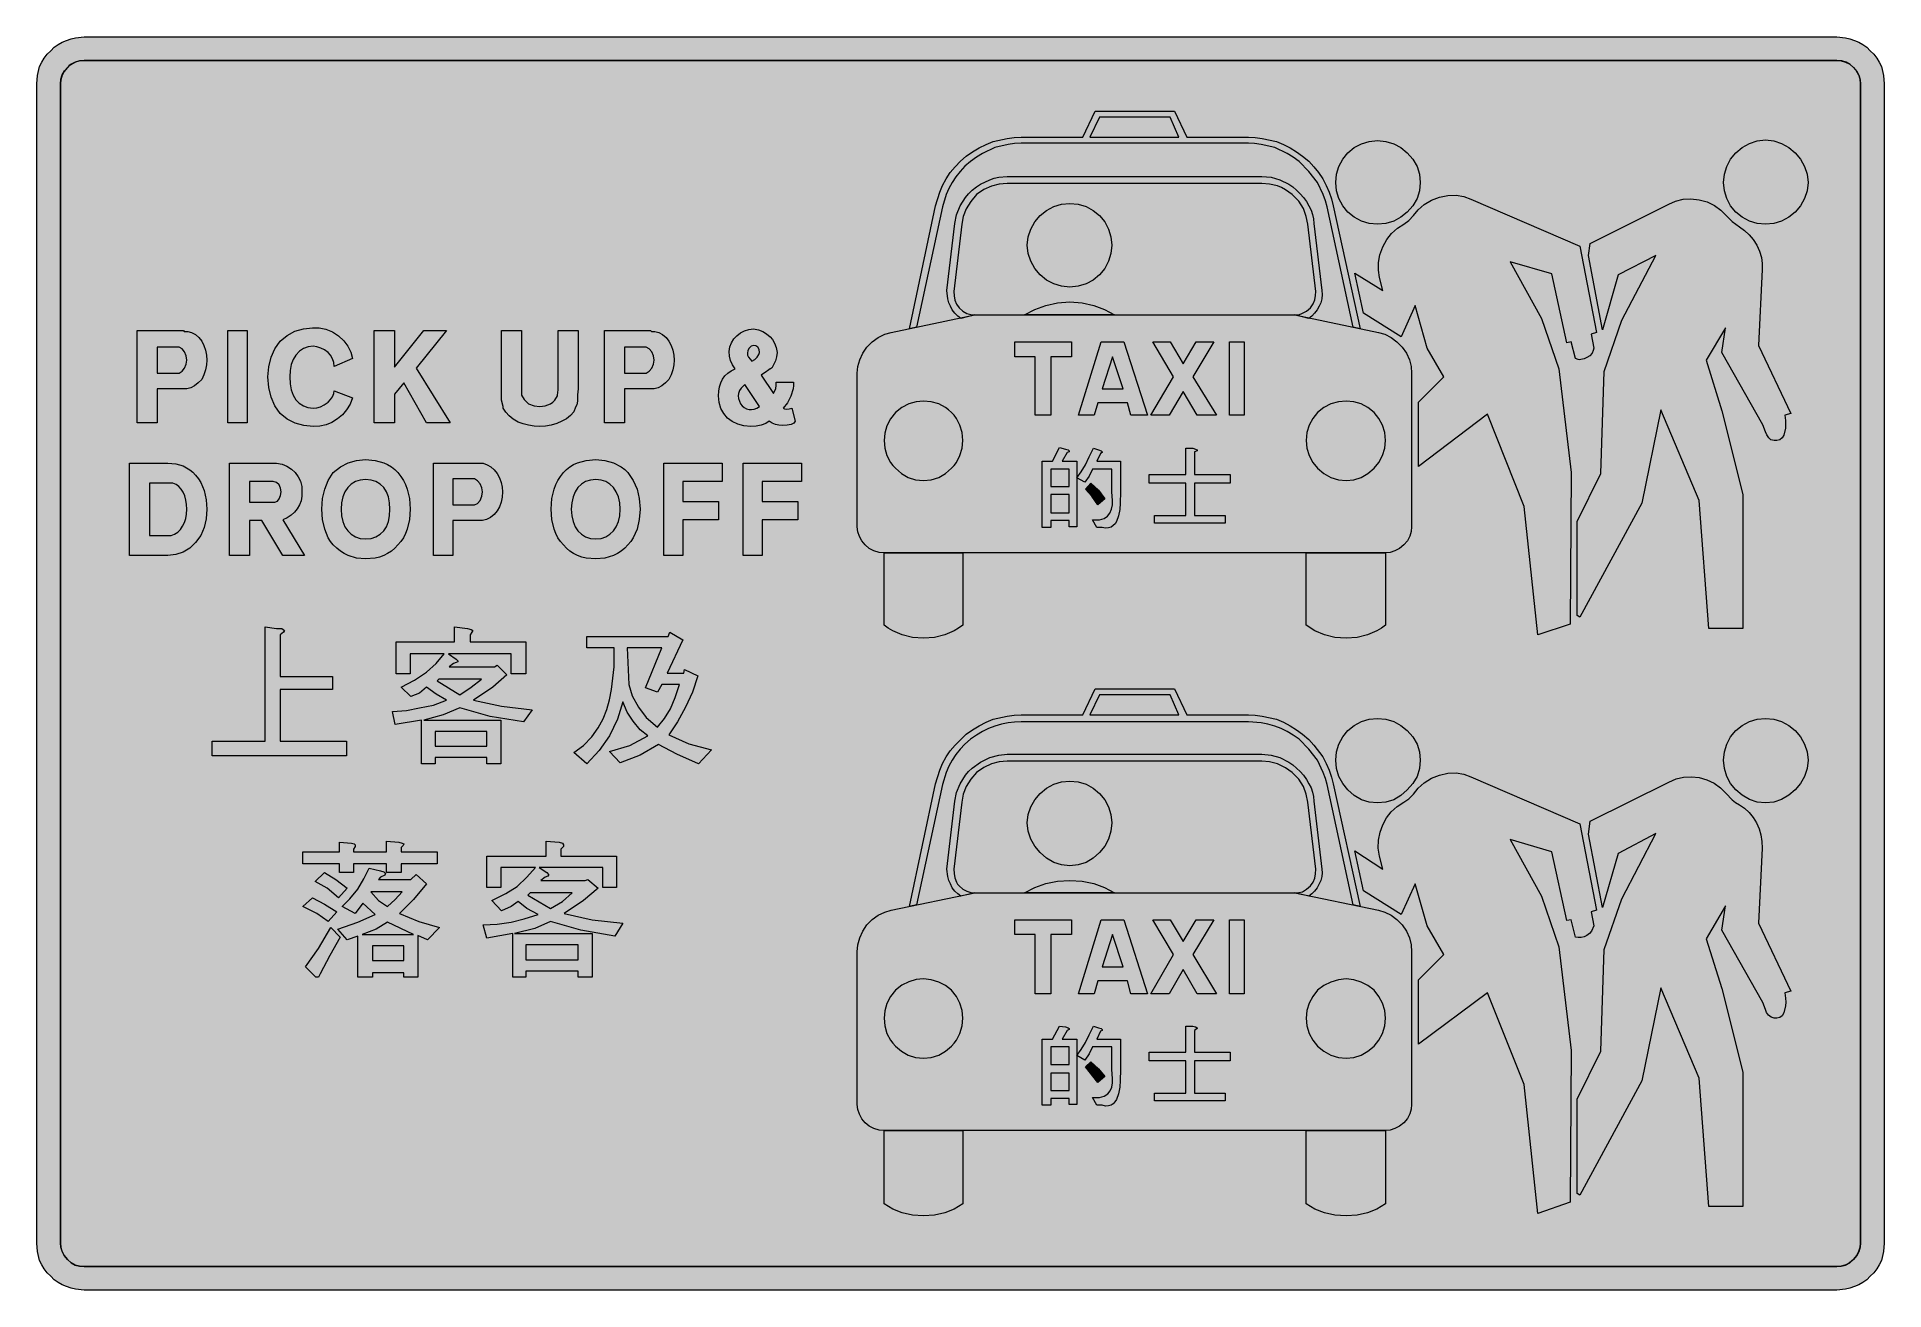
# Model space of a CAD drawing. Header units: metres. Extents: x 94 to 476, y 5 to 264.
import ezdxf

# ---------------------------------------------------------------- set-up
doc = ezdxf.new("R2010")
doc.units = ezdxf.units.M
for name, color, linetype, true_color in [('FILL_BLACK_000000', 7, 'Continuous', 0x000000), ('FILL_LIME_00FF00', 7, 'Continuous', 0x00ff00), ('FILL_RED_FF0000', 7, 'Continuous', 0xff0000), ('FILL_WHITE_FFFFFF', 7, 'Continuous', 0xffffff)]:
    doc.layers.add(name, color=color, linetype=linetype, true_color=true_color)

msp = doc.modelspace()

# ---------------------------------------------------------------- hatches: boundary and pattern name
at = {"layer": 'FILL_BLACK_000000', "true_color": 0x000000}
h = msp.add_hatch(color=7, dxfattribs=at)
h.dxf.hatch_style = 1
h.paths.add_polyline_path([(468.56, 263.32), (469.5, 262.98), (470.41, 262.64), (471.25, 262.17), (472.03, 261.56), (472.74, 260.82), (473.49, 260.11), (474.11, 259.33), (474.64, 258.49), (475.08, 257.58), (475.48, 255.71), (475.62, 253.98), (475.62, 14.58), (475.48, 12.85), (475.08, 10.98), (474.64, 10.07), (474.11, 9.22), (473.49, 8.45), (472.74, 7.74), (472.03, 7), (471.25, 6.39), (470.41, 5.92), (469.5, 5.58), (468.56, 5.24), (467.63, 5.02), (465.9, 4.86), (103.92, 4.86), (102.19, 5.02), (101.26, 5.24), (100.32, 5.58), (99.41, 5.92), (98.56, 6.39), (97.79, 7), (97.08, 7.74), (96.33, 8.45), (95.71, 9.22), (95.18, 10.07), (94.74, 10.98), (94.33, 12.85), (94.2, 14.58), (94.2, 253.98), (94.33, 255.71), (94.74, 257.58), (95.18, 258.49), (95.71, 259.33), (96.33, 260.11), (97.08, 260.82), (97.79, 261.56), (98.56, 262.17), (99.41, 262.64), (100.32, 262.98), (101.26, 263.32), (102.19, 263.54), (103.92, 263.7), (465.9, 263.7), (467.63, 263.54), (468.56, 263.32)])
h.paths.add_polyline_path([(103.02, 258.73), (102.12, 258.48), (101.24, 258.07), (100.83, 257.77), (100.5, 257.4), (99.82, 256.59), (99.42, 255.78), (99.1, 254.81), (99.06, 253.98), (99.06, 14.58), (99.13, 13.74), (99.37, 12.87), (99.82, 12), (100.5, 11.16), (101.24, 10.48), (102.07, 10.03), (102.98, 9.79), (103.92, 9.72), (465.9, 9.72), (466.76, 9.79), (467.68, 10.03), (468.56, 10.48), (469.32, 11.16), (470, 12), (470.44, 12.87), (470.69, 13.74), (470.76, 14.58), (470.76, 253.98), (470.66, 254.96), (470.38, 255.88), (469.93, 256.7), (469.34, 257.42), (468.62, 258.01), (467.8, 258.46), (466.88, 258.74), (465.9, 258.84), (103.92, 258.84), (103.02, 258.73)], flags=16)
h = msp.add_hatch(color=7, dxfattribs=at)
h.dxf.hatch_style = 1
h.paths.add_polyline_path([(344.4, 243), (345.78, 242.94), (347.21, 242.75), (350.16, 242.1), (351.61, 241.5), (353, 240.77), (354.31, 239.95), (355.56, 239.04), (356.81, 238.03), (357.9, 236.9), (358.85, 235.67), (359.7, 234.36), (360.44, 233.01), (361.05, 231.64), (361.52, 230.23), (361.86, 228.78), (367.44, 203.4), (366, 203.76), (360.6, 228.6), (360.27, 229.84), (359.81, 231.12), (358.62, 233.64), (356.87, 235.93), (354.84, 237.96), (353.62, 238.84), (352.39, 239.6), (349.8, 240.84), (346.97, 241.49), (345.65, 241.68), (344.4, 241.74), (297.42, 241.74), (296.07, 241.68), (294.72, 241.49), (292.02, 240.84), (289.43, 239.6), (288.2, 238.84), (286.98, 237.96), (285.83, 236.98), (284.82, 235.93), (283.94, 234.82), (283.2, 233.64), (282.49, 232.4), (281.94, 231.12), (281.22, 228.6), (275.82, 203.76), (274.38, 203.4), (279.78, 228.78), (280.66, 231.64), (281.22, 233.01), (281.94, 234.36), (282.81, 235.67), (283.81, 236.9), (284.9, 238.03), (286.08, 239.04), (287.36, 239.95), (288.74, 240.77), (290.18, 241.5), (291.66, 242.1), (294.54, 242.75), (295.96, 242.94), (297.42, 243), (310.2, 243), (312.72, 248.4), (329.1, 248.4), (331.62, 243), (344.4, 243)])
h.paths.add_polyline_path([(313.62, 247.14), (311.64, 243), (330, 243), (328.2, 247.14), (313.62, 247.14)], flags=16)
h = msp.add_hatch(color=7, dxfattribs=at)
h.dxf.hatch_style = 1
h.paths.add_polyline_path([(362.57, 235.36), (363.05, 236.97), (363.84, 238.45), (364.92, 239.76), (366.23, 240.84), (367.71, 241.63), (369.32, 242.11), (371.04, 242.28), (372.76, 242.11), (374.37, 241.63), (375.85, 240.84), (377.16, 239.76), (378.34, 238.45), (379.19, 236.97), (379.69, 235.36), (379.86, 233.64), (379.69, 231.92), (379.19, 230.31), (378.34, 228.83), (377.16, 227.52), (375.85, 226.44), (374.37, 225.65), (372.76, 225.17), (371.04, 225), (369.32, 225.17), (367.71, 225.65), (366.23, 226.44), (364.92, 227.52), (363.84, 228.83), (363.05, 230.31), (362.57, 231.92), (362.4, 233.64), (362.57, 235.36)])
h = msp.add_hatch(color=7, dxfattribs=at)
h.dxf.hatch_style = 1
h.paths.add_polyline_path([(442.67, 235.36), (443.15, 236.97), (443.94, 238.45), (445.02, 239.76), (446.33, 240.87), (447.81, 241.72), (449.42, 242.27), (451.14, 242.46), (452.86, 242.27), (454.47, 241.72), (455.95, 240.87), (457.26, 239.76), (458.37, 238.45), (459.22, 236.97), (459.77, 235.36), (459.96, 233.64), (459.77, 231.92), (459.22, 230.31), (458.37, 228.83), (457.26, 227.52), (455.95, 226.44), (454.47, 225.65), (452.86, 225.17), (451.14, 225), (449.42, 225.17), (447.81, 225.65), (446.33, 226.44), (445.02, 227.52), (443.94, 228.83), (443.15, 230.31), (442.67, 231.92), (442.5, 233.64), (442.67, 235.36)])
h = msp.add_hatch(color=7, dxfattribs=at)
h.dxf.hatch_style = 1
h.paths.add_polyline_path([(292.92, 233.32), (291.32, 232.9), (289.76, 232.17), (288.24, 231.12), (287.03, 229.71), (286.1, 228.19), (285.48, 226.61), (285.18, 225), (283.56, 211.14), (283.58, 210.24), (283.74, 209.34), (284.05, 208.53), (284.64, 207.72), (285.37, 207.04), (286.19, 206.59), (287.04, 206.35), (287.88, 206.28), (285, 205.56), (284.33, 206.03), (283.72, 206.62), (283.2, 207.31), (282.84, 208.08), (282.5, 208.81), (282.28, 209.63), (282.12, 211.32), (283.74, 225.18), (284.1, 226.98), (284.82, 228.78), (285.94, 230.53), (286.59, 231.31), (287.34, 232.02), (288.18, 232.74), (289.07, 233.3), (290.94, 234.18), (291.88, 234.52), (292.81, 234.74), (294.54, 234.9), (347.1, 234.9), (349.08, 234.72), (350.88, 234.18), (352.73, 233.3), (353.56, 232.74), (354.3, 232.02), (355.07, 231.31), (355.76, 230.53), (356.35, 229.69), (356.82, 228.78), (357.29, 227.94), (357.63, 227.05), (357.83, 226.12), (357.9, 225.18), (359.52, 211.32), (359.59, 210.48), (359.52, 209.63), (359.32, 208.81), (358.98, 208.08), (358.54, 207.31), (358.03, 206.62), (357.46, 206.03), (356.82, 205.56), (353.94, 206.28), (354.75, 206.32), (355.56, 206.64), (356.37, 207.04), (357.18, 207.72), (357.73, 208.56), (358.06, 209.43), (358.22, 210.3), (358.26, 211.14), (356.64, 225), (356.26, 226.62), (355.74, 228.24), (354.77, 229.75), (353.4, 231.12), (352.01, 232.15), (351.22, 232.59), (350.34, 232.92), (348.72, 233.32), (347.1, 233.46), (294.54, 233.46), (292.92, 233.32)])
h = msp.add_hatch(color=7, dxfattribs=at)
h.dxf.hatch_style = 1
h.paths.add_polyline_path([(298.87, 222.4), (299.42, 224.01), (300.27, 225.49), (301.38, 226.8), (302.69, 227.88), (304.17, 228.67), (305.78, 229.15), (307.5, 229.32), (309.22, 229.15), (310.83, 228.67), (312.31, 227.88), (313.62, 226.8), (314.7, 225.49), (315.49, 224.01), (315.97, 222.4), (316.14, 220.68), (315.97, 218.96), (315.49, 217.35), (314.7, 215.87), (313.62, 214.56), (312.31, 213.48), (310.83, 212.69), (309.22, 212.21), (307.5, 212.04), (305.78, 212.21), (304.17, 212.69), (302.69, 213.48), (301.38, 214.56), (300.27, 215.87), (299.42, 217.35), (298.87, 218.96), (298.68, 220.68), (298.87, 222.4)])
h = msp.add_hatch(color=7, dxfattribs=at)
h.dxf.hatch_style = 1
h.paths.add_polyline_path([(416.22, 202.68), (415.14, 202.32), (415.68, 199.44), (415.57, 198.9), (415.32, 198.36), (414.85, 197.84), (414.24, 197.46), (413.68, 197.21), (412.98, 197.1), (412.71, 197.03), (412.44, 197.05), (411.9, 197.28), (411, 200.7), (410.1, 200.52), (407.04, 214.74), (398.4, 217.26), (404.88, 205.56), (408.48, 195.12), (411, 173.7), (410.82, 142.38), (404.16, 140.22), (401.28, 166.68), (393.72, 185.76), (379.5, 174.96), (379.5, 188.28), (384.72, 193.5), (381.3, 199.44), (378.78, 208.26), (375.9, 201.78), (368.16, 206.64), (366.36, 214.92), (372.12, 211.32), (371.4, 214.02), (371.21, 215.54), (371.22, 217.1), (371.5, 218.7), (372.12, 220.32), (372.92, 221.84), (373.94, 223.13), (375.13, 224.19), (376.44, 225), (377.5, 225.76), (378.42, 226.8), (379.39, 228), (380.65, 229.09), (382.14, 229.99), (383.82, 230.58), (385.57, 230.95), (387.26, 231.01), (388.86, 230.76), (390.3, 230.22), (412.8, 220.5), (416.22, 202.68)])
h = msp.add_hatch(color=7, dxfattribs=at)
h.dxf.hatch_style = 1
h.paths.add_polyline_path([(444.25, 225.56), (445.74, 224.46), (446.78, 223.72), (447.74, 222.84), (448.6, 221.83), (449.34, 220.68), (449.91, 219.44), (450.29, 218.16), (450.45, 216.88), (450.42, 215.64), (449.7, 199.98), (456.36, 185.94), (455.1, 185.58), (455.28, 184.5), (455.28, 182.88), (454.92, 181.44), (454.56, 180.87), (454.07, 180.49), (453.5, 180.33), (452.94, 180.36), (452.27, 180.49), (451.86, 180.9), (451.43, 181.53), (451.14, 182.16), (450.6, 183.6), (442.14, 198.54), (442.86, 203.58), (438.9, 196.92), (442.14, 186.48), (446.46, 169.2), (446.46, 141.48), (439.44, 141.48), (437.46, 167.94), (429.54, 186.66), (425.58, 167.4), (412.8, 143.82), (412.26, 144.18), (412.26, 163.62), (417.12, 173.52), (417.84, 194.58), (421.44, 205.2), (428.46, 218.52), (420.72, 214.56), (417.48, 203.22), (414.6, 218.52), (414.96, 221.04), (431.16, 229.14), (432.57, 229.81), (434.11, 230.2), (435.74, 230.28), (437.46, 230.04), (439.12, 229.61), (440.59, 228.89), (441.89, 227.94), (443.04, 226.8), (444.25, 225.56)])
h = msp.add_hatch(color=7, dxfattribs=at)
h.dxf.hatch_style = 1
h.paths.add_polyline_path([(300.26, 207.39), (302.55, 208.24), (304.97, 208.79), (307.5, 208.98), (310.02, 208.79), (312.43, 208.24), (314.66, 207.39), (316.68, 206.28), (298.14, 206.28), (300.26, 207.39)])
h = msp.add_hatch(color=7, dxfattribs=at)
h.dxf.hatch_style = 1
h.paths.add_polyline_path([(126.91, 202.21), (127.62, 201.62), (128.22, 200.88), (128.69, 199.93), (129.03, 198.97), (129.23, 197.97), (129.3, 196.92), (129.23, 195.95), (129.03, 194.94), (128.69, 193.93), (128.22, 192.96), (127.51, 192.22), (126.76, 191.63), (125.97, 191.21), (125.16, 190.98), (124.98, 190.98), (119.04, 190.98), (119.04, 183.96), (114.9, 183.96), (114.9, 203.04), (124.44, 203.04), (124.62, 202.86), (125.16, 202.86), (125.23, 202.86), (125.34, 202.86), (126.14, 202.63), (126.91, 202.21)])
h.paths.add_polyline_path([(123.36, 194.22), (123.43, 194.22), (123.54, 194.22), (124.17, 194.64), (124.69, 195.3), (125.03, 196.09), (125.16, 196.92), (125.03, 197.85), (124.69, 198.67), (124.17, 199.3), (123.54, 199.62), (123.18, 199.62), (119.04, 199.62), (119.04, 194.22), (123.36, 194.22)], flags=16)
h = msp.add_hatch(color=7, dxfattribs=at)
h.dxf.hatch_style = 1
h.paths.add_polyline_path([(137.58, 203.04), (137.58, 183.96), (133.62, 183.96), (133.62, 203.04), (137.58, 203.04)])
h = msp.add_hatch(color=7, dxfattribs=at)
h.dxf.hatch_style = 1
h.paths.add_polyline_path([(158.85, 187.88), (158.14, 186.71), (157.27, 185.67), (156.25, 184.79), (155.12, 184.09), (153.89, 183.59), (152.6, 183.3), (151.26, 183.24), (149.31, 183.41), (147.5, 183.91), (145.87, 184.76), (144.42, 185.94), (143.34, 187.53), (142.55, 189.31), (142.07, 191.31), (141.9, 193.5), (142.07, 195.59), (142.55, 197.53), (143.34, 199.3), (144.42, 200.88), (145.87, 202.06), (147.48, 202.9), (149.23, 203.41), (151.08, 203.58), (152.46, 203.58), (153.85, 203.31), (155.21, 202.77), (156.48, 201.96), (157.56, 200.95), (158.39, 199.82), (158.99, 198.59), (159.36, 197.28), (155.58, 195.66), (155.48, 196.46), (155.22, 197.23), (154.82, 197.94), (154.32, 198.54), (153.59, 199.04), (152.79, 199.44), (151.99, 199.7), (151.26, 199.8), (150.22, 199.7), (149.26, 199.37), (148.4, 198.81), (147.66, 198), (147.08, 197.09), (146.69, 196.02), (146.47, 194.81), (146.4, 193.5), (146.48, 192.08), (146.73, 190.82), (147.13, 189.71), (147.68, 188.77), (148.38, 188.03), (149.21, 187.48), (150.17, 187.14), (151.26, 187.02), (151.97, 187.09), (152.72, 187.31), (153.51, 187.7), (154.32, 188.28), (154.84, 188.82), (155.22, 189.36), (155.53, 190.06), (155.58, 190.62), (159.36, 189.18), (158.85, 187.88)])
h = msp.add_hatch(color=7, dxfattribs=at)
h.dxf.hatch_style = 1
h.paths.add_polyline_path([(172.5, 195.3), (179.52, 183.96), (174.66, 183.96), (169.98, 192.24), (168, 189.9), (168, 183.96), (163.86, 183.96), (163.86, 203.04), (168, 203.04), (168, 195.48), (174.12, 203.04), (178.8, 203.04), (172.5, 195.3)])
h = msp.add_hatch(color=7, dxfattribs=at)
h.dxf.hatch_style = 1
h.paths.add_polyline_path([(205.98, 191.18), (205.98, 190.98), (205.82, 189.79), (205.8, 188.46), (205.69, 187.69), (205.44, 187.2), (205.04, 186.29), (204.41, 185.49), (203.57, 184.82), (202.56, 184.32), (201.53, 183.85), (200.38, 183.51), (199.19, 183.31), (198.06, 183.24), (196.85, 183.3), (195.68, 183.49), (194.57, 183.77), (193.56, 184.14), (192.55, 184.74), (191.69, 185.44), (191, 186.22), (190.5, 187.02), (190.5, 187.13), (190.5, 187.2), (190.5, 187.31), (190.5, 187.38), (190.14, 188.64), (190.14, 190.8), (190.14, 203.04), (194.28, 203.04), (194.28, 191.52), (194.28, 191.29), (194.28, 191.16), (194.28, 190.08), (194.28, 189.72), (194.8, 188.82), (195.72, 187.92), (196.89, 187.51), (198.06, 187.38), (199.14, 187.51), (200.22, 187.92), (200.72, 188.25), (201.14, 188.66), (201.66, 189.54), (201.66, 189.72), (201.84, 190.8), (201.84, 191.16), (201.84, 203.04), (205.98, 203.04), (205.98, 191.52), (205.98, 191.18)])
h = msp.add_hatch(color=7, dxfattribs=at)
h.dxf.hatch_style = 1
h.paths.add_polyline_path([(223.4, 202.21), (224.1, 201.62), (224.7, 200.88), (225.17, 199.93), (225.51, 198.97), (225.71, 197.97), (225.78, 196.92), (225.71, 195.95), (225.51, 194.94), (225.17, 193.93), (224.7, 192.96), (223.99, 192.22), (223.24, 191.63), (222.45, 191.21), (221.64, 190.98), (221.46, 190.98), (215.52, 190.98), (215.52, 183.96), (211.38, 183.96), (211.38, 203.04), (220.92, 203.04), (221.1, 202.86), (221.64, 202.86), (221.71, 202.86), (221.82, 202.86), (222.62, 202.63), (223.4, 202.21)])
h.paths.add_polyline_path([(219.84, 194.22), (219.91, 194.22), (220.02, 194.22), (220.65, 194.64), (221.17, 195.3), (221.51, 196.09), (221.64, 196.92), (221.51, 197.85), (221.17, 198.67), (220.65, 199.3), (220.02, 199.62), (219.66, 199.62), (215.52, 199.62), (215.52, 194.22), (219.84, 194.22)], flags=16)
h = msp.add_hatch(color=7, dxfattribs=at)
h.dxf.hatch_style = 1
h.paths.add_polyline_path([(237.19, 197.78), (237.12, 198.72), (237.25, 199.66), (237.59, 200.54), (238.11, 201.33), (238.74, 201.96), (239.48, 202.56), (240.32, 203.02), (241.22, 203.3), (242.16, 203.4), (243.18, 203.2), (244.07, 202.86), (244.87, 202.39), (245.58, 201.78), (246.08, 201.17), (246.5, 200.43), (246.82, 199.55), (247.02, 198.54), (246.93, 197.63), (246.68, 196.78), (245.94, 195.3), (245.78, 195.28), (245.76, 195.12), (245.58, 195.12), (245.04, 194.76), (244.86, 194.58), (243.78, 193.86), (246.3, 190.08), (246.77, 191.09), (246.88, 191.67), (246.84, 192.24), (246.84, 192.42), (250.44, 192.42), (250.45, 191.72), (250.36, 190.99), (249.9, 189.52), (249.17, 188.14), (248.28, 187.02), (248.57, 186.86), (249, 186.84), (249.54, 186.86), (250.08, 187.02), (250.8, 184.32), (250.5, 183.95), (249.92, 183.67), (249.1, 183.48), (248.1, 183.42), (247.4, 183.48), (246.68, 183.67), (246, 183.95), (245.4, 184.32), (244.71, 183.85), (243.78, 183.51), (242.72, 183.31), (241.62, 183.24), (240.2, 183.36), (238.91, 183.69), (237.77, 184.24), (236.81, 184.97), (236.02, 185.89), (235.44, 186.96), (235.08, 188.18), (234.96, 189.54), (235.01, 190.52), (235.17, 191.42), (235.43, 192.25), (235.79, 193), (236.27, 193.67), (236.86, 194.25), (237.56, 194.73), (238.38, 195.12), (237.8, 195.96), (237.41, 196.85), (237.19, 197.78)])
h.paths.add_polyline_path([(239.1, 190.08), (239.03, 189.54), (239.08, 189), (239.46, 187.92), (239.83, 187.49), (240.26, 187.15), (240.73, 186.91), (241.24, 186.77), (241.77, 186.74), (242.32, 186.83), (242.87, 187.04), (243.42, 187.38), (240.36, 191.88), (239.6, 191.18), (239.3, 190.69), (239.1, 190.08)], flags=16)
h.paths.add_polyline_path([(242.95, 197.57), (243.29, 198.08), (243.42, 198.54), (243.32, 199.14), (243.06, 199.6), (242.66, 199.88), (242.16, 199.98), (241.71, 199.84), (241.26, 199.44), (241.01, 198.9), (240.9, 198.36), (240.96, 197.95), (241.15, 197.55), (241.8, 196.74), (242.43, 197.1), (242.95, 197.57)], flags=16)
h = msp.add_hatch(color=7, dxfattribs=at)
h.dxf.hatch_style = 1
h.paths.add_polyline_path([(113.28, 175.68), (121.2, 175.68), (122.88, 175.54), (124.42, 175.09), (125.78, 174.31), (126.4, 173.79), (126.96, 173.16), (127.53, 172.45), (128.01, 171.68), (128.74, 169.99), (129.16, 168.12), (129.3, 166.14), (129.16, 164.19), (128.74, 162.38), (128.01, 160.75), (126.96, 159.3), (125.78, 158.12), (124.42, 157.27), (122.88, 156.77), (121.2, 156.6), (113.28, 156.6), (113.28, 175.68)])
h.paths.add_polyline_path([(120.66, 160.74), (121.74, 160.74), (121.92, 160.74), (122.63, 161.02), (123.26, 161.43), (123.82, 161.97), (124.28, 162.63), (124.66, 163.39), (124.93, 164.23), (125.1, 165.15), (125.16, 166.14), (125.11, 167.13), (124.96, 168.05), (124.72, 168.89), (124.39, 169.65), (123.98, 170.31), (123.49, 170.85), (122.92, 171.26), (122.28, 171.54), (122.05, 171.54), (121.92, 171.54), (120.84, 171.54), (120.66, 171.54), (117.42, 171.54), (117.42, 160.74), (120.48, 160.74), (120.59, 160.74), (120.66, 160.74)], flags=16)
h = msp.add_hatch(color=7, dxfattribs=at)
h.dxf.hatch_style = 1
h.paths.add_polyline_path([(133.98, 156.6), (133.98, 175.68), (143.7, 175.68), (144.81, 175.45), (145.83, 175.03), (146.74, 174.45), (147.52, 173.72), (148.15, 172.87), (148.61, 171.91), (148.87, 170.86), (148.92, 169.74), (148.9, 168.81), (148.73, 167.9), (148.41, 167.05), (147.95, 166.25), (147.37, 165.53), (146.67, 164.91), (145.86, 164.38), (144.96, 163.98), (149.46, 156.6), (144.96, 156.6), (140.64, 163.8), (138.12, 163.8), (138.12, 156.6), (133.98, 156.6)])
h.paths.add_polyline_path([(143.34, 167.58), (143.84, 167.84), (144.24, 168.32), (144.5, 168.97), (144.6, 169.74), (144.5, 170.51), (144.19, 171.16), (143.69, 171.64), (142.98, 171.9), (138.12, 171.9), (138.12, 167.58), (143.16, 167.58), (143.34, 167.58)], flags=16)
h = msp.add_hatch(color=7, dxfattribs=at)
h.dxf.hatch_style = 1
h.paths.add_polyline_path([(165.8, 175.72), (166.61, 175.35), (167.38, 174.88), (168.08, 174.33), (168.72, 173.7), (169.35, 172.93), (169.87, 172.11), (170.31, 171.24), (170.66, 170.32), (171.1, 168.33), (171.24, 166.14), (171.1, 164.02), (170.66, 162.04), (170.31, 161.13), (169.87, 160.27), (169.35, 159.48), (168.72, 158.76), (168.08, 158.07), (167.38, 157.47), (166.61, 156.98), (165.8, 156.58), (164.93, 156.27), (164.01, 156.05), (162.06, 155.88), (160.21, 156.05), (158.46, 156.58), (157.63, 156.98), (156.85, 157.47), (156.1, 158.07), (155.4, 158.76), (154.83, 159.48), (154.35, 160.27), (153.62, 162.04), (153.2, 164.02), (153.06, 166.14), (153.2, 168.33), (153.62, 170.32), (154.35, 172.11), (155.4, 173.7), (156.85, 174.88), (158.46, 175.72), (160.21, 176.23), (162.06, 176.4), (164.01, 176.23), (165.8, 175.72)])
h.paths.add_polyline_path([(166.77, 168.69), (166.36, 169.74), (165.8, 170.62), (165.08, 171.32), (164.21, 171.84), (163.21, 172.15), (162.06, 172.26), (160.96, 172.15), (159.98, 171.84), (159.12, 171.32), (158.39, 170.62), (157.81, 169.74), (157.38, 168.69), (157.11, 167.49), (157.02, 166.14), (157.11, 164.79), (157.38, 163.59), (157.81, 162.54), (158.39, 161.66), (159.12, 160.96), (159.98, 160.44), (160.96, 160.13), (162.06, 160.02), (163.21, 160.13), (164.21, 160.44), (165.08, 160.96), (165.8, 161.66), (166.36, 162.54), (166.77, 163.59), (167.02, 164.79), (167.1, 166.14), (167.02, 167.49), (166.77, 168.69)], flags=16)
h = msp.add_hatch(color=7, dxfattribs=at)
h.dxf.hatch_style = 1
h.paths.add_polyline_path([(187.93, 174.87), (188.64, 174.26), (189.24, 173.52), (189.71, 172.65), (190.05, 171.7), (190.25, 170.71), (190.32, 169.74), (190.25, 168.67), (190.05, 167.62), (189.71, 166.65), (189.24, 165.78), (188.61, 165.04), (187.84, 164.45), (187.01, 164.03), (186.18, 163.8), (186, 163.8), (185.46, 163.8), (180.06, 163.8), (180.06, 156.6), (176.1, 156.6), (176.1, 175.68), (185.64, 175.68), (186.18, 175.68), (186.25, 175.68), (186.36, 175.68), (187.16, 175.34), (187.93, 174.87)])
h.paths.add_polyline_path([(184.56, 167.04), (185.19, 167.36), (185.71, 167.98), (186.05, 168.81), (186.18, 169.74), (186.05, 170.57), (185.71, 171.36), (185.19, 172.02), (184.56, 172.44), (184.2, 172.44), (180.06, 172.44), (180.06, 167.04), (184.2, 167.04), (184.56, 167.04)], flags=16)
h = msp.add_hatch(color=7, dxfattribs=at)
h.dxf.hatch_style = 1
h.paths.add_polyline_path([(213.25, 175.72), (214.87, 174.88), (215.59, 174.33), (216.24, 173.7), (217.32, 172.11), (218.11, 170.32), (218.59, 168.33), (218.76, 166.14), (218.59, 164.02), (218.11, 162.04), (217.32, 160.27), (216.81, 159.48), (216.24, 158.76), (215.59, 158.07), (214.87, 157.47), (214.09, 156.98), (213.25, 156.58), (211.46, 156.05), (209.58, 155.88), (207.63, 156.05), (206.71, 156.27), (205.85, 156.58), (205.03, 156.98), (204.26, 157.47), (203.56, 158.07), (202.92, 158.76), (202.29, 159.48), (201.77, 160.27), (201.33, 161.13), (200.99, 162.04), (200.54, 164.02), (200.4, 166.14), (200.54, 168.33), (200.99, 170.32), (201.33, 171.24), (201.77, 172.11), (202.29, 172.93), (202.92, 173.7), (203.56, 174.33), (204.26, 174.88), (205.03, 175.35), (205.85, 175.72), (207.63, 176.23), (209.58, 176.4), (211.46, 176.23), (213.25, 175.72)])
h.paths.add_polyline_path([(214.26, 168.69), (213.83, 169.74), (213.25, 170.62), (212.52, 171.32), (211.66, 171.84), (210.68, 172.15), (209.58, 172.26), (208.48, 172.15), (207.5, 171.84), (206.64, 171.32), (205.91, 170.62), (205.33, 169.74), (204.9, 168.69), (204.63, 167.49), (204.54, 166.14), (204.63, 164.79), (204.9, 163.59), (205.33, 162.54), (205.91, 161.66), (206.64, 160.96), (207.5, 160.44), (208.48, 160.13), (209.58, 160.02), (210.68, 160.13), (211.66, 160.44), (212.52, 160.96), (213.25, 161.66), (213.83, 162.54), (214.26, 163.59), (214.53, 164.79), (214.62, 166.14), (214.53, 167.49), (214.26, 168.69)], flags=16)
h = msp.add_hatch(color=7, dxfattribs=at)
h.dxf.hatch_style = 1
h.paths.add_polyline_path([(227.58, 156.6), (223.62, 156.6), (223.62, 175.68), (235.68, 175.68), (235.68, 171.9), (227.58, 171.9), (227.58, 167.76), (234.96, 167.76), (234.96, 163.98), (227.58, 163.98), (227.58, 156.6)])
h = msp.add_hatch(color=7, dxfattribs=at)
h.dxf.hatch_style = 1
h.paths.add_polyline_path([(243.96, 156.6), (240, 156.6), (240, 175.68), (252.06, 175.68), (252.06, 171.9), (243.96, 171.9), (243.96, 167.76), (251.34, 167.76), (251.34, 163.98), (243.96, 163.98), (243.96, 156.6)])
h = msp.add_hatch(color=7, dxfattribs=at)
h.dxf.hatch_style = 1
h.paths.add_polyline_path([(285.36, 157.14), (285.36, 142.2), (284.52, 141.57), (283.61, 141.02), (281.65, 140.17), (279.51, 139.67), (277.26, 139.5), (275.01, 139.67), (272.87, 140.17), (270.91, 141.02), (270, 141.57), (269.16, 142.2), (269.16, 157.14), (285.36, 157.14)])
h = msp.add_hatch(color=7, dxfattribs=at)
h.dxf.hatch_style = 1
h.paths.add_polyline_path([(356.28, 157.14), (372.66, 157.14), (372.66, 142.2), (371.82, 141.57), (370.91, 141.02), (368.95, 140.17), (366.81, 139.67), (364.56, 139.5), (362.23, 139.67), (360.08, 140.17), (358.11, 141.02), (356.28, 142.2), (356.28, 157.14)])
h = msp.add_hatch(color=7, dxfattribs=at)
h.dxf.hatch_style = 1
h.paths.add_polyline_path([(144.78, 141.48), (145.32, 141.12), (145.14, 140.76), (144.42, 140.22), (144.42, 131.58), (155.22, 131.58), (155.22, 128.88), (144.42, 128.88), (144.42, 118.26), (158.1, 118.26), (158.1, 115.2), (130.38, 115.2), (130.38, 118.26), (141.36, 118.26), (141.36, 141.84), (143.7, 141.48), (144.78, 141.48)])
h = msp.add_hatch(color=7, dxfattribs=at)
h.dxf.hatch_style = 1
h.paths.add_polyline_path([(180.42, 138.78), (180.42, 141.84), (183.12, 141.48), (183.84, 141.3), (184.2, 141.12), (184.02, 140.76), (183.66, 140.22), (183.66, 138.78), (195.18, 138.78), (195.18, 132.12), (192.12, 132.12), (192.12, 136.26), (179.16, 136.26), (180.78, 135.18), (181.14, 134.82), (181.14, 134.64), (180.78, 134.46), (180.24, 134.28), (179.34, 133.56), (188.7, 133.56), (189.24, 133.92), (191.22, 131.94), (188.34, 129.42), (184.38, 126.72), (190.14, 125.46), (196.44, 124.74), (194.64, 122.22), (187.8, 123.3), (181.5, 125.1), (178.08, 123.66), (174.12, 122.58), (189.96, 122.58), (189.96, 113.58), (187.08, 113.58), (187.08, 114.84), (176.46, 114.84), (176.46, 113.58), (173.58, 113.58), (173.58, 122.58), (168.18, 121.68), (167.64, 124.38), (170.52, 124.56), (173.22, 125.1), (176.1, 125.64), (178.8, 126.72), (176.64, 127.98), (174.66, 129.42), (173.22, 128.16), (171.42, 127.44), (169.44, 129.42), (172.14, 130.86), (174.66, 132.48), (176.64, 134.28), (178.26, 136.26), (171.24, 136.26), (171.24, 132.12), (168.36, 132.12), (168.36, 138.78), (180.42, 138.78)])
h.paths.add_polyline_path([(186, 131.04), (177.18, 131.04), (176.82, 130.68), (181.5, 127.8), (183.84, 129.42), (186, 131.04)], flags=16)
h.paths.add_polyline_path([(187.08, 120.24), (176.46, 120.24), (176.46, 117.18), (187.08, 117.18), (187.08, 120.24)], flags=16)
h = msp.add_hatch(color=7, dxfattribs=at)
h.dxf.hatch_style = 1
h.paths.add_polyline_path([(224.88, 140.76), (227.58, 139.14), (224.34, 132.3), (227.76, 132.3), (227.94, 133.02), (230.64, 131.76), (229.56, 128.34), (228.12, 125.28), (226.5, 122.22), (224.7, 119.52), (228.84, 117.72), (233.52, 116.46), (230.82, 113.58), (226.32, 115.56), (222.54, 117.54), (218.76, 115.38), (214.62, 113.76), (212.46, 116.1), (216.6, 117.36), (220.38, 119.34), (218.76, 120.6), (217.32, 122.4), (216.06, 124.2), (215.16, 126.36), (214.08, 122.76), (212.46, 119.34), (210.3, 116.28), (207.78, 113.58), (205.08, 115.92), (207.06, 117.36), (208.75, 119.14), (210.08, 120.96), (211.1, 122.82), (211.87, 124.76), (212.42, 126.78), (212.83, 128.91), (213.36, 133.56), (213.36, 137.52), (207.78, 137.52), (207.78, 139.86), (224.52, 139.86), (224.88, 140.76)])
h.paths.add_polyline_path([(217.14, 127.62), (218.4, 125.28), (220.02, 123.12), (222.36, 121.14), (223.8, 122.94), (225.06, 124.92), (225.96, 127.26), (226.86, 129.96), (223.26, 129.96), (222.36, 128.34), (219.84, 129.24), (223.26, 137.52), (216.06, 137.52), (216.42, 129.96), (217.14, 127.62)], flags=16)
h = msp.add_hatch(color=7, dxfattribs=at)
h.dxf.hatch_style = 1
h.paths.add_polyline_path([(344.4, 123.66), (345.78, 123.6), (347.21, 123.41), (350.16, 122.76), (351.61, 122.16), (353, 121.43), (354.31, 120.61), (355.56, 119.7), (356.81, 118.59), (357.9, 117.43), (359.7, 115.02), (360.44, 113.64), (361.05, 112.23), (361.52, 110.82), (361.86, 109.44), (367.44, 84.06), (366, 84.42), (360.6, 109.26), (360.27, 110.5), (359.81, 111.78), (358.62, 114.3), (356.87, 116.59), (354.84, 118.62), (353.62, 119.5), (352.39, 120.24), (351.12, 120.85), (349.8, 121.32), (348.35, 121.76), (346.97, 122.04), (344.4, 122.22), (297.42, 122.22), (296.07, 122.18), (294.72, 122.04), (293.37, 121.76), (292.02, 121.32), (290.7, 120.85), (289.43, 120.24), (288.2, 119.5), (286.98, 118.62), (285.83, 117.64), (284.82, 116.59), (283.94, 115.48), (283.2, 114.3), (282.49, 113.06), (281.94, 111.78), (281.22, 109.26), (275.82, 84.42), (274.38, 84.06), (279.78, 109.44), (280.66, 112.23), (281.22, 113.64), (281.94, 115.02), (282.81, 116.23), (283.81, 117.43), (286.08, 119.7), (287.36, 120.61), (288.74, 121.43), (290.18, 122.16), (291.66, 122.76), (294.54, 123.41), (295.96, 123.6), (297.42, 123.66), (310.2, 123.66), (312.72, 129.06), (329.1, 129.06), (331.62, 123.66), (344.4, 123.66)])
h.paths.add_polyline_path([(313.62, 127.8), (311.64, 123.66), (330, 123.66), (328.2, 127.8), (313.62, 127.8)], flags=16)
h = msp.add_hatch(color=7, dxfattribs=at)
h.dxf.hatch_style = 1
h.paths.add_polyline_path([(362.57, 116.02), (363.05, 117.63), (363.84, 119.11), (364.92, 120.42), (366.23, 121.5), (367.71, 122.29), (369.32, 122.77), (371.04, 122.94), (372.76, 122.77), (374.37, 122.29), (375.85, 121.5), (377.16, 120.42), (378.34, 119.11), (379.19, 117.63), (379.69, 116.02), (379.86, 114.3), (379.69, 112.58), (379.19, 110.97), (378.34, 109.49), (377.16, 108.18), (375.85, 107), (374.37, 106.15), (372.76, 105.65), (371.04, 105.48), (369.32, 105.65), (367.71, 106.15), (366.23, 107), (364.92, 108.18), (363.84, 109.49), (363.05, 110.97), (362.57, 112.58), (362.4, 114.3), (362.57, 116.02)])
h = msp.add_hatch(color=7, dxfattribs=at)
h.dxf.hatch_style = 1
h.paths.add_polyline_path([(442.67, 116.02), (443.15, 117.63), (443.94, 119.11), (445.02, 120.42), (446.33, 121.5), (447.81, 122.29), (449.42, 122.77), (451.14, 122.94), (452.86, 122.77), (454.47, 122.29), (455.95, 121.5), (457.26, 120.42), (458.37, 119.11), (459.22, 117.63), (459.77, 116.02), (459.96, 114.3), (459.77, 112.58), (459.22, 110.97), (458.37, 109.49), (457.26, 108.18), (455.95, 107.07), (454.47, 106.22), (452.86, 105.67), (451.14, 105.48), (449.42, 105.67), (447.81, 106.22), (446.33, 107.07), (445.02, 108.18), (443.94, 109.49), (443.15, 110.97), (442.67, 112.58), (442.5, 114.3), (442.67, 116.02)])
h = msp.add_hatch(color=7, dxfattribs=at)
h.dxf.hatch_style = 1
h.paths.add_polyline_path([(292.92, 113.98), (291.32, 113.56), (289.76, 112.83), (288.24, 111.78), (287.03, 110.37), (286.1, 108.85), (285.48, 107.27), (285.18, 105.66), (283.56, 91.8), (283.58, 90.9), (283.74, 90), (284.05, 89.12), (284.3, 88.71), (284.64, 88.38), (285.37, 87.7), (286.19, 87.25), (287.04, 87.01), (287.88, 86.94), (285, 86.22), (284.33, 86.69), (283.72, 87.28), (283.2, 87.97), (282.84, 88.74), (282.5, 89.47), (282.28, 90.27), (282.12, 91.8), (283.74, 105.84), (284.1, 107.64), (284.82, 109.44), (285.94, 111.19), (286.59, 111.97), (287.34, 112.68), (289.07, 113.89), (290.94, 114.84), (292.81, 115.33), (294.54, 115.56), (347.1, 115.56), (349.08, 115.38), (350.88, 114.84), (352.73, 113.89), (353.56, 113.32), (354.3, 112.68), (355.07, 111.97), (355.76, 111.19), (356.35, 110.35), (356.82, 109.44), (357.29, 108.6), (357.63, 107.71), (357.83, 106.78), (357.9, 105.84), (359.52, 91.8), (359.59, 91.07), (359.52, 90.27), (359.32, 89.47), (358.98, 88.74), (358.54, 87.97), (358.03, 87.28), (357.46, 86.69), (356.82, 86.22), (353.94, 86.94), (354.75, 86.96), (355.56, 87.12), (356.37, 87.68), (357.18, 88.38), (357.73, 89.12), (358.06, 89.95), (358.22, 90.86), (358.26, 91.8), (356.64, 105.66), (356.26, 107.28), (355.74, 108.9), (354.77, 110.41), (353.4, 111.78), (352.01, 112.75), (350.34, 113.58), (348.72, 113.98), (347.1, 114.12), (294.54, 114.12), (292.92, 113.98)])
h = msp.add_hatch(color=7, dxfattribs=at)
h.dxf.hatch_style = 1
h.paths.add_polyline_path([(381.3, 80.1), (378.78, 88.74), (375.9, 82.44), (368.16, 87.3), (366.36, 95.58), (372.12, 91.8), (371.4, 94.5), (371.16, 96.15), (371.22, 97.81), (371.55, 99.44), (372.12, 100.98), (372.9, 102.39), (373.87, 103.66), (375.06, 104.75), (376.44, 105.66), (377.5, 106.33), (378.42, 107.28), (379.39, 108.56), (380.65, 109.66), (382.14, 110.57), (383.82, 111.24), (385.57, 111.61), (387.26, 111.67), (388.86, 111.42), (390.3, 110.88), (412.8, 101.16), (416.22, 83.34), (415.14, 82.98), (415.68, 80.1), (415.23, 78.97), (414.82, 78.48), (414.24, 78.12), (413.67, 77.81), (413.07, 77.67), (412.47, 77.66), (411.9, 77.76), (411, 81.36), (410.1, 81.18), (407.04, 95.4), (398.4, 97.92), (404.88, 86.22), (408.48, 75.78), (411, 54.36), (410.82, 23.04), (404.16, 20.7), (401.28, 47.34), (393.72, 66.24), (379.5, 55.62), (379.5, 68.94), (384.72, 74.16), (381.3, 80.1)])
h = msp.add_hatch(color=7, dxfattribs=at)
h.dxf.hatch_style = 1
h.paths.add_polyline_path([(414.6, 99), (414.96, 101.7), (431.16, 109.8), (432.68, 110.45), (434.24, 110.79), (435.84, 110.86), (437.46, 110.7), (439.04, 110.27), (440.52, 109.55), (441.86, 108.6), (443.04, 107.46), (444.26, 106.15), (444.96, 105.59), (445.74, 105.12), (446.83, 104.37), (447.79, 103.49), (448.61, 102.48), (449.3, 101.36), (449.83, 100.15), (450.2, 98.87), (450.4, 97.52), (450.42, 96.12), (449.7, 80.64), (456.36, 66.6), (455.1, 66.24), (455.28, 65.16), (455.35, 64.35), (455.3, 63.56), (454.92, 62.1), (454.56, 61.53), (454.07, 61.15), (453.5, 60.99), (452.94, 61.02), (452.3, 61.25), (451.77, 61.65), (451.37, 62.18), (451.14, 62.82), (450.6, 64.26), (442.14, 79.2), (442.86, 84.24), (438.9, 77.4), (442.14, 67.14), (446.46, 49.86), (446.46, 22.14), (439.44, 22.14), (437.46, 48.6), (429.54, 67.32), (425.58, 48.06), (412.8, 24.48), (412.26, 24.84), (412.26, 44.28), (417.12, 54.18), (417.84, 75.24), (421.44, 85.68), (428.46, 99.18), (420.72, 95.04), (417.48, 83.88), (414.6, 99)])
h = msp.add_hatch(color=7, dxfattribs=at)
h.dxf.hatch_style = 1
h.paths.add_polyline_path([(298.87, 103.06), (299.42, 104.67), (300.27, 106.15), (301.38, 107.46), (302.69, 108.54), (304.17, 109.33), (305.78, 109.81), (307.5, 109.98), (309.22, 109.81), (310.83, 109.33), (312.31, 108.54), (313.62, 107.46), (314.7, 106.15), (315.49, 104.67), (315.97, 103.06), (316.14, 101.34), (315.97, 99.62), (315.49, 98.01), (314.7, 96.53), (313.62, 95.22), (312.31, 94.04), (310.83, 93.19), (309.22, 92.69), (307.5, 92.52), (305.78, 92.69), (304.17, 93.19), (302.69, 94.04), (301.38, 95.22), (300.27, 96.53), (299.42, 98.01), (298.87, 99.62), (298.68, 101.34), (298.87, 103.06)])
h = msp.add_hatch(color=7, dxfattribs=at)
h.dxf.hatch_style = 1
h.paths.add_polyline_path([(156.66, 95.4), (156.66, 97.38), (159.18, 97.2), (159.72, 97.02), (159.9, 96.84), (159.9, 96.48), (159.54, 95.94), (159.54, 95.4), (166.38, 95.4), (166.38, 97.56), (168.9, 97.38), (169.62, 97.2), (169.98, 97.02), (169.8, 96.66), (169.44, 96.3), (169.44, 95.4), (176.82, 95.4), (176.82, 92.88), (169.44, 92.88), (169.44, 91.08), (166.38, 91.08), (166.38, 92.88), (159.54, 92.88), (159.54, 91.08), (156.66, 91.08), (156.66, 92.88), (149.1, 92.88), (149.1, 95.4), (156.66, 95.4)])
h = msp.add_hatch(color=7, dxfattribs=at)
h.dxf.hatch_style = 1
h.paths.add_polyline_path([(199.32, 94.5), (199.32, 97.56), (202.02, 97.38), (202.74, 97.2), (202.92, 96.84), (202.92, 96.48), (202.38, 95.94), (202.38, 94.5), (213.9, 94.5), (213.9, 88.02), (211.02, 88.02), (211.02, 92.16), (197.88, 92.16), (199.5, 91.08), (199.86, 90.72), (199.86, 90.54), (199.68, 90.36), (199.14, 90.18), (198.24, 89.46), (207.42, 89.46), (207.96, 89.64), (210.12, 87.84), (207.06, 85.32), (203.1, 82.62), (208.86, 81.36), (215.16, 80.64), (213.54, 77.94), (206.52, 79.2), (200.22, 81), (196.98, 79.56), (192.84, 78.48), (208.86, 78.48), (208.86, 69.48), (205.98, 69.48), (205.98, 70.74), (195.18, 70.74), (195.18, 69.48), (192.48, 69.48), (192.48, 78.48), (187.08, 77.58), (186.36, 80.28), (189.24, 80.46), (192.12, 80.82), (194.82, 81.54), (197.7, 82.44), (195.36, 83.7), (193.56, 85.14), (192.12, 84.06), (190.14, 83.16), (188.16, 85.32), (191.04, 86.76), (193.38, 88.2), (195.36, 90.18), (197.16, 92.16), (189.96, 92.16), (189.96, 88.02), (187.08, 88.02), (187.08, 94.5), (199.32, 94.5)])
h.paths.add_polyline_path([(204.72, 86.94), (196.08, 86.94), (195.54, 86.4), (200.22, 83.7), (202.74, 85.14), (204.72, 86.94)], flags=16)
h.paths.add_polyline_path([(205.98, 76.14), (195.18, 76.14), (195.18, 73.08), (205.98, 73.08), (205.98, 76.14)], flags=16)
h = msp.add_hatch(color=7, dxfattribs=at)
h.dxf.hatch_style = 1
h.paths.add_polyline_path([(162.78, 91.98), (165.12, 91.44), (165.84, 91.26), (166.2, 90.9), (166.02, 90.54), (165.12, 90.18), (164.76, 89.64), (171.42, 89.64), (172.5, 90.72), (174.66, 88.74), (171.96, 85.5), (169.08, 82.62), (173.04, 81), (177.36, 79.74), (174.84, 77.22), (172.86, 78.12), (172.86, 69.48), (169.98, 69.48), (169.98, 70.38), (163.5, 70.38), (163.5, 69.48), (160.44, 69.48), (160.44, 77.94), (158.28, 77.22), (156.3, 79.38), (160.44, 80.82), (164.04, 82.44), (161.52, 84.78), (159.9, 82.62), (157.2, 84.06), (158.82, 85.68), (160.44, 87.66), (161.7, 89.82), (162.78, 91.98)])
h.paths.add_polyline_path([(169.62, 87.12), (163.14, 87.12), (164.76, 85.32), (166.56, 84.06), (168.18, 85.5), (169.62, 87.12)], flags=16)
h.paths.add_polyline_path([(161.34, 78.3), (171.96, 78.3), (166.56, 80.82), (164.22, 79.38), (161.34, 78.3)], flags=16)
h.paths.add_polyline_path([(169.98, 75.96), (163.5, 75.96), (163.5, 72.9), (169.98, 72.9), (169.98, 75.96)], flags=16)
h = msp.add_hatch(color=7, dxfattribs=at)
h.dxf.hatch_style = 1
h.paths.add_polyline_path([(155.94, 89.64), (158.28, 87.84), (156.48, 85.86), (154.14, 87.84), (151.62, 89.28), (153.6, 91.08), (155.94, 89.64)])
h = msp.add_hatch(color=7, dxfattribs=at)
h.dxf.hatch_style = 1
h.paths.add_polyline_path([(300.26, 88.02), (302.55, 88.81), (304.97, 89.29), (307.5, 89.46), (310.02, 89.29), (312.43, 88.81), (314.66, 88.02), (316.68, 86.94), (298.14, 86.94), (300.26, 88.02)])
h = msp.add_hatch(color=7, dxfattribs=at)
h.dxf.hatch_style = 1
h.paths.add_polyline_path([(153.6, 84.6), (156.12, 82.98), (154.32, 81), (151.98, 82.62), (149.1, 84.06), (151.08, 85.86), (153.6, 84.6)])
h = msp.add_hatch(color=7, dxfattribs=at)
h.dxf.hatch_style = 1
h.paths.add_polyline_path([(152.34, 75.42), (154.86, 79.74), (156.84, 77.76), (154.68, 73.98), (152.7, 70.2), (152.34, 69.48), (151.8, 69.48), (149.64, 71.64), (152.34, 75.42)])
h = msp.add_hatch(color=7, dxfattribs=at)
h.dxf.hatch_style = 1
h.paths.add_polyline_path([(285.36, 37.8), (285.36, 22.68), (283.61, 21.6), (281.65, 20.81), (279.51, 20.33), (277.26, 20.16), (275.01, 20.33), (272.87, 20.81), (270.91, 21.6), (269.16, 22.68), (269.16, 37.8), (285.36, 37.8)])
h = msp.add_hatch(color=7, dxfattribs=at)
h.dxf.hatch_style = 1
h.paths.add_polyline_path([(356.28, 37.8), (372.66, 37.8), (372.66, 22.68), (370.91, 21.6), (368.95, 20.81), (366.81, 20.33), (364.56, 20.16), (362.23, 20.33), (360.08, 20.81), (358.11, 21.6), (356.28, 22.68), (356.28, 37.8)])
at = {"layer": 'FILL_LIME_00FF00', "true_color": 0x00ff00}
h = msp.add_hatch(color=7, dxfattribs=at)
h.dxf.hatch_style = 1
h.paths.add_polyline_path([(266.07, 38.71), (265.2, 39.42), (264.57, 40.26), (264.05, 41.17), (263.71, 42.15), (263.58, 43.2), (263.58, 74.7), (263.71, 76.18), (264.1, 77.62), (264.72, 79), (265.56, 80.28), (266.7, 81.39), (267.94, 82.28), (269.26, 82.94), (270.6, 83.34), (287.88, 86.94), (353.94, 86.94), (371.22, 83.34), (372.56, 82.94), (373.85, 82.28), (375.04, 81.39), (376.08, 80.28), (377, 79), (377.61, 77.62), (377.95, 76.18), (378.06, 74.7), (378.06, 43.2), (377.98, 42.23), (377.72, 41.24), (377.22, 40.29), (376.44, 39.42), (375.57, 38.71), (374.62, 38.2), (373.63, 37.9), (372.66, 37.8), (269.16, 37.8), (268.09, 37.9), (267.04, 38.2), (266.07, 38.71)])
h.paths.add_polyline_path([(284.07, 65.5), (283.02, 66.78), (281.82, 67.75), (280.41, 68.49), (278.87, 68.96), (277.26, 69.12), (275.75, 68.98), (274.24, 68.56), (272.8, 67.83), (271.5, 66.78), (270.45, 65.47), (269.72, 64.03), (269.3, 62.53), (269.16, 61.02), (269.3, 59.41), (269.72, 57.87), (270.45, 56.46), (270.93, 55.83), (271.5, 55.26), (272.7, 54.18), (274.11, 53.39), (275.65, 52.91), (277.26, 52.74), (278.87, 52.91), (280.41, 53.39), (281.82, 54.18), (283.02, 55.26), (283.59, 55.83), (284.07, 56.46), (284.8, 57.87), (285.22, 59.41), (285.36, 61.02), (285.22, 62.6), (284.8, 64.1), (284.07, 65.5)], flags=16)
h.paths.add_polyline_path([(356.91, 57.87), (357.65, 56.46), (358.62, 55.26), (359.93, 54.18), (361.39, 53.39), (362.95, 52.91), (364.56, 52.74), (366.14, 52.91), (367.64, 53.39), (369.04, 54.18), (370.32, 55.26), (371.29, 56.46), (372.03, 57.87), (372.5, 59.41), (372.66, 61.02), (372.5, 62.6), (372.03, 64.1), (371.29, 65.5), (370.32, 66.78), (369.04, 67.75), (367.64, 68.49), (366.14, 68.96), (364.56, 69.12), (362.95, 68.96), (361.39, 68.49), (359.93, 67.75), (358.62, 66.78), (357.65, 65.5), (356.91, 64.1), (356.44, 62.6), (356.28, 61.02), (356.44, 59.41), (356.91, 57.87)], flags=16)
at = {"layer": 'FILL_RED_FF0000', "true_color": 0xff0000}
h = msp.add_hatch(color=7, dxfattribs=at)
h.dxf.hatch_style = 1
h.paths.add_polyline_path([(266.07, 158.05), (265.2, 158.76), (264.57, 159.6), (264.05, 160.51), (263.71, 161.49), (263.58, 162.54), (263.58, 194.22), (263.71, 195.6), (264.1, 196.99), (264.72, 198.35), (265.56, 199.62), (266.7, 200.73), (267.94, 201.62), (269.26, 202.28), (270.6, 202.68), (287.88, 206.28), (353.94, 206.28), (371.22, 202.68), (372.56, 202.28), (373.85, 201.62), (375.04, 200.73), (376.08, 199.62), (377, 198.35), (377.61, 196.99), (377.95, 195.6), (378.06, 194.22), (378.06, 162.54), (377.98, 161.57), (377.72, 160.58), (377.22, 159.63), (376.44, 158.76), (375.57, 158.05), (374.62, 157.54), (373.63, 157.24), (372.66, 157.14), (269.16, 157.14), (268.09, 157.24), (267.04, 157.54), (266.07, 158.05)])
h.paths.add_polyline_path([(284.07, 184.92), (283.59, 185.55), (283.02, 186.12), (282.45, 186.69), (281.82, 187.17), (280.41, 187.9), (278.87, 188.32), (277.26, 188.46), (275.75, 188.32), (274.24, 187.9), (272.8, 187.17), (271.5, 186.12), (270.45, 184.81), (269.72, 183.37), (269.3, 181.87), (269.16, 180.36), (269.3, 178.75), (269.72, 177.21), (270.45, 175.8), (270.93, 175.17), (271.5, 174.6), (272.7, 173.52), (274.11, 172.73), (275.65, 172.25), (277.26, 172.08), (278.87, 172.25), (280.41, 172.73), (281.82, 173.52), (283.02, 174.6), (283.59, 175.17), (284.07, 175.8), (284.8, 177.21), (285.22, 178.75), (285.36, 180.36), (285.22, 181.97), (284.8, 183.51), (284.07, 184.92)], flags=16)
h.paths.add_polyline_path([(356.91, 177.21), (357.65, 175.8), (358.62, 174.6), (359.93, 173.52), (361.39, 172.73), (362.95, 172.25), (364.56, 172.08), (366.14, 172.25), (367.64, 172.73), (369.04, 173.52), (370.32, 174.6), (371.29, 175.8), (372.03, 177.21), (372.5, 178.75), (372.66, 180.36), (372.5, 181.97), (372.03, 183.51), (371.29, 184.92), (370.32, 186.12), (369.04, 187.17), (367.64, 187.9), (366.14, 188.32), (364.56, 188.46), (362.95, 188.32), (361.39, 187.9), (359.93, 187.17), (358.62, 186.12), (357.65, 184.92), (356.91, 183.51), (356.44, 181.97), (356.28, 180.36), (356.44, 178.75), (356.91, 177.21)], flags=16)
at = {"layer": 'FILL_WHITE_FFFFFF', "true_color": 0xffffff}
h = msp.add_hatch(color=7, dxfattribs=at)
h.dxf.hatch_style = 1
h.paths.add_polyline_path([(465.9, 258.84), (466.76, 258.77), (467.68, 258.52), (468.56, 258.08), (469.32, 257.4), (470, 256.56), (470.45, 255.69), (470.69, 254.82), (470.76, 253.98), (470.76, 14.58), (470.72, 13.75), (470.4, 12.78), (470, 11.97), (469.32, 11.16), (468.51, 10.48), (467.7, 10.08), (466.73, 9.83), (465.9, 9.72), (103.92, 9.72), (102.98, 9.79), (102.08, 10.03), (101.24, 10.48), (100.5, 11.16), (99.82, 12), (99.38, 12.87), (99.13, 13.74), (99.06, 14.58), (99.06, 253.98), (99.16, 254.96), (99.44, 255.88), (99.89, 256.7), (100.48, 257.42), (101.2, 258.01), (102.02, 258.46), (102.94, 258.74), (103.92, 258.84), (465.9, 258.84)])
h = msp.add_hatch(color=7, dxfattribs=at)
h.dxf.hatch_style = 1
h.paths.add_polyline_path([(303.54, 185.58), (300.3, 185.58), (300.3, 197.64), (296.16, 197.64), (296.16, 200.7), (307.86, 200.7), (307.86, 197.64), (303.54, 197.64), (303.54, 185.58)])
h = msp.add_hatch(color=7, dxfattribs=at)
h.dxf.hatch_style = 1
h.paths.add_polyline_path([(319.38, 188.1), (313.26, 188.1), (312.54, 185.58), (309.3, 185.58), (313.98, 200.7), (318.66, 200.7), (323.52, 185.58), (320.1, 185.58), (319.38, 188.1)])
h.paths.add_polyline_path([(314.16, 190.98), (318.48, 190.98), (316.32, 197.64), (314.16, 190.98)], flags=16)
h = msp.add_hatch(color=7, dxfattribs=at)
h.dxf.hatch_style = 1
h.paths.add_polyline_path([(328.2, 200.7), (330.9, 196.2), (333.6, 200.7), (337.2, 200.7), (332.88, 193.5), (337.74, 185.58), (333.78, 185.58), (330.9, 190.44), (328.02, 185.58), (324.24, 185.58), (328.92, 193.5), (324.6, 200.7), (328.2, 200.7)])
h = msp.add_hatch(color=7, dxfattribs=at)
h.dxf.hatch_style = 1
h.paths.add_polyline_path([(343.5, 200.7), (343.5, 185.58), (340.44, 185.58), (340.44, 200.7), (343.5, 200.7)])
h = msp.add_hatch(color=7, dxfattribs=at)
h.dxf.hatch_style = 1
h.paths.add_polyline_path([(307.32, 178.2), (307.32, 178.02), (306.96, 177.84), (305.88, 176.04), (308.94, 176.04), (308.94, 162.54), (307.32, 162.54), (307.32, 163.8), (303.54, 163.8), (303.54, 162.36), (301.74, 162.36), (301.74, 176.04), (303.9, 176.04), (305.34, 178.92), (306.6, 178.56), (307.14, 178.38), (307.32, 178.2)])
h.paths.add_polyline_path([(303.54, 174.42), (303.54, 170.82), (307.32, 170.82), (307.32, 174.42), (303.54, 174.42)], flags=16)
h.paths.add_polyline_path([(307.32, 169.2), (303.54, 169.2), (303.54, 165.42), (307.32, 165.42), (307.32, 169.2)], flags=16)
h = msp.add_hatch(color=7, dxfattribs=at)
h.dxf.hatch_style = 1
h.paths.add_polyline_path([(313.98, 178.2), (314.16, 178.02), (314.16, 177.84), (313.8, 177.66), (313.08, 176.04), (317.94, 176.04), (317.94, 169.74), (317.89, 167.42), (317.79, 166.08), (317.55, 164.77), (317.13, 163.63), (316.83, 163.15), (316.46, 162.76), (316.02, 162.47), (315.49, 162.3), (314.87, 162.26), (314.16, 162.36), (313.08, 162.36), (312.18, 163.98), (313.62, 163.98), (314.56, 164.22), (315.28, 164.7), (315.78, 165.36), (316.11, 166.16), (316.28, 167.05), (316.33, 167.98), (316.14, 169.74), (316.14, 174.42), (312.18, 174.42), (311.46, 172.98), (310.56, 171.72), (308.94, 172.62), (309.84, 173.88), (310.74, 175.32), (311.46, 176.94), (312.36, 178.74), (313.44, 178.38), (313.98, 178.2)])
h = msp.add_hatch(color=7, dxfattribs=at)
h.dxf.hatch_style = 1
h.paths.add_polyline_path([(333.42, 178.56), (333.78, 178.38), (333.78, 178.2), (333.24, 178.02), (333.24, 173.34), (340.62, 173.34), (340.62, 171.54), (333.24, 171.54), (333.24, 164.88), (339.54, 164.88), (339.54, 163.26), (324.96, 163.26), (324.96, 164.88), (331.44, 164.88), (331.44, 171.54), (323.88, 171.54), (323.88, 173.34), (331.44, 173.34), (331.44, 178.74), (332.88, 178.74), (333.42, 178.56)])
h = msp.add_hatch(color=7, dxfattribs=at)
h.dxf.hatch_style = 1
h.paths.add_polyline_path([(313.44, 170.1), (314.7, 168.3), (313.26, 167.04), (312, 168.84), (310.74, 170.28), (311.82, 171.54), (313.44, 170.1)])
h = msp.add_hatch(color=7, dxfattribs=at)
h.dxf.hatch_style = 1
h.paths.add_polyline_path([(303.54, 66.06), (300.3, 66.06), (300.3, 78.3), (296.16, 78.3), (296.16, 81.36), (307.86, 81.36), (307.86, 78.3), (303.54, 78.3), (303.54, 66.06)])
h = msp.add_hatch(color=7, dxfattribs=at)
h.dxf.hatch_style = 1
h.paths.add_polyline_path([(319.38, 68.76), (313.26, 68.76), (312.54, 66.06), (309.3, 66.06), (313.98, 81.36), (318.66, 81.36), (323.52, 66.06), (320.1, 66.06), (319.38, 68.76)])
h.paths.add_polyline_path([(314.16, 71.64), (318.48, 71.64), (316.32, 78.3), (314.16, 71.64)], flags=16)
h = msp.add_hatch(color=7, dxfattribs=at)
h.dxf.hatch_style = 1
h.paths.add_polyline_path([(328.2, 81.36), (330.9, 76.86), (333.6, 81.36), (337.2, 81.36), (332.88, 74.16), (337.74, 66.06), (333.78, 66.06), (330.9, 71.1), (328.02, 66.06), (324.24, 66.06), (328.92, 74.16), (324.6, 81.36), (328.2, 81.36)])
h = msp.add_hatch(color=7, dxfattribs=at)
h.dxf.hatch_style = 1
h.paths.add_polyline_path([(343.5, 81.36), (343.5, 66.06), (340.44, 66.06), (340.44, 81.36), (343.5, 81.36)])
h = msp.add_hatch(color=7, dxfattribs=at)
h.dxf.hatch_style = 1
h.paths.add_polyline_path([(307.32, 58.86), (307.32, 58.68), (306.96, 58.5), (305.88, 56.7), (308.94, 56.7), (308.94, 43.2), (307.32, 43.2), (307.32, 44.46), (303.54, 44.46), (303.54, 43.02), (301.74, 43.02), (301.74, 56.7), (303.9, 56.7), (305.34, 59.4), (306.6, 59.22), (307.14, 59.04), (307.32, 58.86)])
h.paths.add_polyline_path([(303.54, 55.08), (303.54, 51.48), (307.32, 51.48), (307.32, 55.08), (303.54, 55.08)], flags=16)
h.paths.add_polyline_path([(307.32, 49.68), (303.54, 49.68), (303.54, 46.08), (307.32, 46.08), (307.32, 49.68)], flags=16)
h = msp.add_hatch(color=7, dxfattribs=at)
h.dxf.hatch_style = 1
h.paths.add_polyline_path([(313.98, 58.86), (314.16, 58.68), (314.16, 58.5), (313.8, 58.32), (313.08, 56.7), (317.94, 56.7), (317.94, 50.4), (317.9, 48.13), (317.79, 46.75), (317.54, 45.39), (317.11, 44.2), (316.8, 43.72), (316.43, 43.32), (315.99, 43.03), (315.47, 42.88), (314.86, 42.87), (314.16, 43.02), (313.08, 43.02), (312.18, 44.64), (313.62, 44.64), (314.61, 44.89), (315.33, 45.36), (315.84, 46), (316.14, 46.78), (316.29, 47.65), (316.32, 48.57), (316.14, 50.4), (316.14, 55.08), (312.18, 55.08), (311.46, 53.64), (310.56, 52.38), (308.94, 53.28), (309.84, 54.54), (310.74, 55.98), (311.46, 57.6), (312.36, 59.4), (313.44, 59.04), (313.98, 58.86)])
h = msp.add_hatch(color=7, dxfattribs=at)
h.dxf.hatch_style = 1
h.paths.add_polyline_path([(333.42, 59.22), (333.78, 59.04), (333.78, 58.86), (333.24, 58.5), (333.24, 54), (340.62, 54), (340.62, 52.2), (333.24, 52.2), (333.24, 45.54), (339.54, 45.54), (339.54, 43.92), (324.96, 43.92), (324.96, 45.54), (331.44, 45.54), (331.44, 52.2), (323.88, 52.2), (323.88, 54), (331.44, 54), (331.44, 59.4), (332.88, 59.4), (333.42, 59.22)])
h = msp.add_hatch(color=7, dxfattribs=at)
h.dxf.hatch_style = 1
h.paths.add_polyline_path([(313.44, 50.58), (314.7, 48.96), (313.26, 47.7), (310.74, 50.94), (311.82, 52.02), (313.44, 50.58)])

# ---------------------------------------------------------------- linework, layer by layer
at = {"layer": 'FILL_BLACK_000000', "lineweight": 0, "true_color": 0x000000}
for points in [[(468.56, 263.32), (469.5, 262.98), (470.41, 262.64), (471.25, 262.17), (472.03, 261.56), (472.74, 260.82), (473.49, 260.11), (474.11, 259.33), (474.64, 258.49), (475.08, 257.58), (475.48, 255.71), (475.62, 253.98), (475.62, 14.58), (475.48, 12.85), (475.08, 10.98), (474.64, 10.07), (474.11, 9.22), (473.49, 8.45), (472.74, 7.74), (472.03, 7), (471.25, 6.39), (470.41, 5.92), (469.5, 5.58), (468.56, 5.24), (467.63, 5.02), (465.9, 4.86), (103.92, 4.86), (102.19, 5.02), (101.26, 5.24), (100.32, 5.58), (99.41, 5.92), (98.56, 6.39), (97.79, 7), (97.08, 7.74), (96.33, 8.45), (95.71, 9.22), (95.18, 10.07), (94.74, 10.98), (94.33, 12.85), (94.2, 14.58), (94.2, 253.98), (94.33, 255.71), (94.74, 257.58), (95.18, 258.49), (95.71, 259.33), (96.33, 260.11), (97.08, 260.82), (97.79, 261.56), (98.56, 262.17), (99.41, 262.64), (100.32, 262.98), (101.26, 263.32), (102.19, 263.54), (103.92, 263.7), (465.9, 263.7), (467.63, 263.54)], [(103.02, 258.73), (102.12, 258.48), (101.24, 258.07), (100.83, 257.77), (100.5, 257.4), (99.82, 256.59), (99.42, 255.78), (99.1, 254.81), (99.06, 253.98), (99.06, 14.58), (99.13, 13.74), (99.37, 12.87), (99.82, 12), (100.5, 11.16), (101.24, 10.48), (102.07, 10.03), (102.98, 9.79), (103.92, 9.72), (465.9, 9.72), (466.76, 9.79), (467.68, 10.03), (468.56, 10.48), (469.32, 11.16), (470, 12), (470.44, 12.87), (470.69, 13.74), (470.76, 14.58), (470.76, 253.98), (470.66, 254.96), (470.38, 255.88), (469.93, 256.7), (469.34, 257.42), (468.62, 258.01), (467.8, 258.46), (466.88, 258.74), (465.9, 258.84), (103.92, 258.84)], [(344.4, 243), (345.78, 242.94), (347.21, 242.75), (350.16, 242.1), (351.61, 241.5), (353, 240.77), (354.31, 239.95), (355.56, 239.04), (356.81, 238.03), (357.9, 236.9), (358.85, 235.67), (359.7, 234.36), (360.44, 233.01), (361.05, 231.64), (361.52, 230.23), (361.86, 228.78), (367.44, 203.4), (366, 203.76), (360.6, 228.6), (360.27, 229.84), (359.81, 231.12), (358.62, 233.64), (356.87, 235.93), (354.84, 237.96), (353.62, 238.84), (352.39, 239.6), (349.8, 240.84), (346.97, 241.49), (345.65, 241.68), (344.4, 241.74), (297.42, 241.74), (296.07, 241.68), (294.72, 241.49), (292.02, 240.84), (289.43, 239.6), (288.2, 238.84), (286.98, 237.96), (285.83, 236.98), (284.82, 235.93), (283.94, 234.82), (283.2, 233.64), (282.49, 232.4), (281.94, 231.12), (281.22, 228.6), (275.82, 203.76), (274.38, 203.4), (279.78, 228.78), (280.66, 231.64), (281.22, 233.01), (281.94, 234.36), (282.81, 235.67), (283.81, 236.9), (284.9, 238.03), (286.08, 239.04), (287.36, 239.95), (288.74, 240.77), (290.18, 241.5), (291.66, 242.1), (294.54, 242.75), (295.96, 242.94), (297.42, 243), (310.2, 243), (312.72, 248.4), (329.1, 248.4), (331.62, 243)], [(313.62, 247.14), (311.64, 243), (330, 243), (328.2, 247.14)], [(362.57, 235.36), (363.05, 236.97), (363.84, 238.45), (364.92, 239.76), (366.23, 240.84), (367.71, 241.63), (369.32, 242.11), (371.04, 242.28), (372.76, 242.11), (374.37, 241.63), (375.85, 240.84), (377.16, 239.76), (378.34, 238.45), (379.19, 236.97), (379.69, 235.36), (379.86, 233.64), (379.69, 231.92), (379.19, 230.31), (378.34, 228.83), (377.16, 227.52), (375.85, 226.44), (374.37, 225.65), (372.76, 225.17), (371.04, 225), (369.32, 225.17), (367.71, 225.65), (366.23, 226.44), (364.92, 227.52), (363.84, 228.83), (363.05, 230.31), (362.57, 231.92), (362.4, 233.64)], [(442.67, 235.36), (443.15, 236.97), (443.94, 238.45), (445.02, 239.76), (446.33, 240.87), (447.81, 241.72), (449.42, 242.27), (451.14, 242.46), (452.86, 242.27), (454.47, 241.72), (455.95, 240.87), (457.26, 239.76), (458.37, 238.45), (459.22, 236.97), (459.77, 235.36), (459.96, 233.64), (459.77, 231.92), (459.22, 230.31), (458.37, 228.83), (457.26, 227.52), (455.95, 226.44), (454.47, 225.65), (452.86, 225.17), (451.14, 225), (449.42, 225.17), (447.81, 225.65), (446.33, 226.44), (445.02, 227.52), (443.94, 228.83), (443.15, 230.31), (442.67, 231.92), (442.5, 233.64)], [(292.92, 233.32), (291.32, 232.9), (289.76, 232.17), (288.24, 231.12), (287.03, 229.71), (286.1, 228.19), (285.48, 226.61), (285.18, 225), (283.56, 211.14), (283.58, 210.24), (283.74, 209.34), (284.05, 208.53), (284.64, 207.72), (285.37, 207.04), (286.19, 206.59), (287.04, 206.35), (287.88, 206.28), (285, 205.56), (284.33, 206.03), (283.72, 206.62), (283.2, 207.31), (282.84, 208.08), (282.5, 208.81), (282.28, 209.63), (282.12, 211.32), (283.74, 225.18), (284.1, 226.98), (284.82, 228.78), (285.94, 230.53), (286.59, 231.31), (287.34, 232.02), (288.18, 232.74), (289.07, 233.3), (290.94, 234.18), (291.88, 234.52), (292.81, 234.74), (294.54, 234.9), (347.1, 234.9), (349.08, 234.72), (350.88, 234.18), (352.73, 233.3), (353.56, 232.74), (354.3, 232.02), (355.07, 231.31), (355.76, 230.53), (356.35, 229.69), (356.82, 228.78), (357.29, 227.94), (357.63, 227.05), (357.83, 226.12), (357.9, 225.18), (359.52, 211.32), (359.59, 210.48), (359.52, 209.63), (359.32, 208.81), (358.98, 208.08), (358.54, 207.31), (358.03, 206.62), (357.46, 206.03), (356.82, 205.56), (353.94, 206.28), (354.75, 206.32), (355.56, 206.64), (356.37, 207.04), (357.18, 207.72), (357.73, 208.56), (358.06, 209.43), (358.22, 210.3), (358.26, 211.14), (356.64, 225), (356.26, 226.62), (355.74, 228.24), (354.77, 229.75), (353.4, 231.12), (352.01, 232.15), (351.22, 232.59), (350.34, 232.92), (348.72, 233.32), (347.1, 233.46), (294.54, 233.46)], [(298.87, 222.4), (299.42, 224.01), (300.27, 225.49), (301.38, 226.8), (302.69, 227.88), (304.17, 228.67), (305.78, 229.15), (307.5, 229.32), (309.22, 229.15), (310.83, 228.67), (312.31, 227.88), (313.62, 226.8), (314.7, 225.49), (315.49, 224.01), (315.97, 222.4), (316.14, 220.68), (315.97, 218.96), (315.49, 217.35), (314.7, 215.87), (313.62, 214.56), (312.31, 213.48), (310.83, 212.69), (309.22, 212.21), (307.5, 212.04), (305.78, 212.21), (304.17, 212.69), (302.69, 213.48), (301.38, 214.56), (300.27, 215.87), (299.42, 217.35), (298.87, 218.96), (298.68, 220.68)], [(416.22, 202.68), (415.14, 202.32), (415.68, 199.44), (415.57, 198.9), (415.32, 198.36), (414.85, 197.84), (414.24, 197.46), (413.68, 197.21), (412.98, 197.1), (412.71, 197.03), (412.44, 197.05), (411.9, 197.28), (411, 200.7), (410.1, 200.52), (407.04, 214.74), (398.4, 217.26), (404.88, 205.56), (408.48, 195.12), (411, 173.7), (410.82, 142.38), (404.16, 140.22), (401.28, 166.68), (393.72, 185.76), (379.5, 174.96), (379.5, 188.28), (384.72, 193.5), (381.3, 199.44), (378.78, 208.26), (375.9, 201.78), (368.16, 206.64), (366.36, 214.92), (372.12, 211.32), (371.4, 214.02), (371.21, 215.54), (371.22, 217.1), (371.5, 218.7), (372.12, 220.32), (372.92, 221.84), (373.94, 223.13), (375.13, 224.19), (376.44, 225), (377.5, 225.76), (378.42, 226.8), (379.39, 228), (380.65, 229.09), (382.14, 229.99), (383.82, 230.58), (385.57, 230.95), (387.26, 231.01), (388.86, 230.76), (390.3, 230.22), (412.8, 220.5)], [(444.25, 225.56), (445.74, 224.46), (446.78, 223.72), (447.74, 222.84), (448.6, 221.83), (449.34, 220.68), (449.91, 219.44), (450.29, 218.16), (450.45, 216.88), (450.42, 215.64), (449.7, 199.98), (456.36, 185.94), (455.1, 185.58), (455.28, 184.5), (455.28, 182.88), (454.92, 181.44), (454.56, 180.87), (454.07, 180.49), (453.5, 180.33), (452.94, 180.36), (452.27, 180.49), (451.86, 180.9), (451.43, 181.53), (451.14, 182.16), (450.6, 183.6), (442.14, 198.54), (442.86, 203.58), (438.9, 196.92), (442.14, 186.48), (446.46, 169.2), (446.46, 141.48), (439.44, 141.48), (437.46, 167.94), (429.54, 186.66), (425.58, 167.4), (412.8, 143.82), (412.26, 144.18), (412.26, 163.62), (417.12, 173.52), (417.84, 194.58), (421.44, 205.2), (428.46, 218.52), (420.72, 214.56), (417.48, 203.22), (414.6, 218.52), (414.96, 221.04), (431.16, 229.14), (432.57, 229.81), (434.11, 230.2), (435.74, 230.28), (437.46, 230.04), (439.12, 229.61), (440.59, 228.89), (441.89, 227.94), (443.04, 226.8)], [(300.26, 207.39), (302.55, 208.24), (304.97, 208.79), (307.5, 208.98), (310.02, 208.79), (312.43, 208.24), (314.66, 207.39), (316.68, 206.28), (298.14, 206.28)], [(126.91, 202.21), (127.62, 201.62), (128.22, 200.88), (128.69, 199.93), (129.03, 198.97), (129.23, 197.97), (129.3, 196.92), (129.23, 195.95), (129.03, 194.94), (128.69, 193.93), (128.22, 192.96), (127.51, 192.22), (126.76, 191.63), (125.97, 191.21), (125.16, 190.98), (124.98, 190.98), (119.04, 190.98), (119.04, 183.96), (114.9, 183.96), (114.9, 203.04), (124.44, 203.04), (124.62, 202.86), (125.16, 202.86), (125.23, 202.86), (125.34, 202.86), (126.14, 202.63)], [(137.58, 203.04), (137.58, 183.96), (133.62, 183.96), (133.62, 203.04)], [(158.85, 187.88), (158.14, 186.71), (157.27, 185.67), (156.25, 184.79), (155.12, 184.09), (153.89, 183.59), (152.6, 183.3), (151.26, 183.24), (149.31, 183.41), (147.5, 183.91), (145.87, 184.76), (144.42, 185.94), (143.34, 187.53), (142.55, 189.31), (142.07, 191.31), (141.9, 193.5), (142.07, 195.59), (142.55, 197.53), (143.34, 199.3), (144.42, 200.88), (145.87, 202.06), (147.48, 202.9), (149.23, 203.41), (151.08, 203.58), (152.46, 203.58), (153.85, 203.31), (155.21, 202.77), (156.48, 201.96), (157.56, 200.95), (158.39, 199.82), (158.99, 198.59), (159.36, 197.28), (155.58, 195.66), (155.48, 196.46), (155.22, 197.23), (154.82, 197.94), (154.32, 198.54), (153.59, 199.04), (152.79, 199.44), (151.99, 199.7), (151.26, 199.8), (150.22, 199.7), (149.26, 199.37), (148.4, 198.81), (147.66, 198), (147.08, 197.09), (146.69, 196.02), (146.47, 194.81), (146.4, 193.5), (146.48, 192.08), (146.73, 190.82), (147.13, 189.71), (147.68, 188.77), (148.38, 188.03), (149.21, 187.48), (150.17, 187.14), (151.26, 187.02), (151.97, 187.09), (152.72, 187.31), (153.51, 187.7), (154.32, 188.28), (154.84, 188.82), (155.22, 189.36), (155.53, 190.06), (155.58, 190.62), (159.36, 189.18)], [(172.5, 195.3), (179.52, 183.96), (174.66, 183.96), (169.98, 192.24), (168, 189.9), (168, 183.96), (163.86, 183.96), (163.86, 203.04), (168, 203.04), (168, 195.48), (174.12, 203.04), (178.8, 203.04)], [(205.98, 191.18), (205.98, 190.98), (205.82, 189.79), (205.8, 188.46), (205.69, 187.69), (205.44, 187.2), (205.04, 186.29), (204.41, 185.49), (203.57, 184.82), (202.56, 184.32), (201.53, 183.85), (200.38, 183.51), (199.19, 183.31), (198.06, 183.24), (196.85, 183.3), (195.68, 183.49), (194.57, 183.77), (193.56, 184.14), (192.55, 184.74), (191.69, 185.44), (191, 186.22), (190.5, 187.02), (190.5, 187.13), (190.5, 187.2), (190.5, 187.31), (190.5, 187.38), (190.14, 188.64), (190.14, 190.8), (190.14, 203.04), (194.28, 203.04), (194.28, 191.52), (194.28, 191.29), (194.28, 191.16), (194.28, 190.08), (194.28, 189.72), (194.8, 188.82), (195.72, 187.92), (196.89, 187.51), (198.06, 187.38), (199.14, 187.51), (200.22, 187.92), (200.72, 188.25), (201.14, 188.66), (201.66, 189.54), (201.66, 189.72), (201.84, 190.8), (201.84, 191.16), (201.84, 203.04), (205.98, 203.04), (205.98, 191.52)], [(223.4, 202.21), (224.1, 201.62), (224.7, 200.88), (225.17, 199.93), (225.51, 198.97), (225.71, 197.97), (225.78, 196.92), (225.71, 195.95), (225.51, 194.94), (225.17, 193.93), (224.7, 192.96), (223.99, 192.22), (223.24, 191.63), (222.45, 191.21), (221.64, 190.98), (221.46, 190.98), (215.52, 190.98), (215.52, 183.96), (211.38, 183.96), (211.38, 203.04), (220.92, 203.04), (221.1, 202.86), (221.64, 202.86), (221.71, 202.86), (221.82, 202.86), (222.62, 202.63)], [(237.19, 197.78), (237.12, 198.72), (237.25, 199.66), (237.59, 200.54), (238.11, 201.33), (238.74, 201.96), (239.48, 202.56), (240.32, 203.02), (241.22, 203.3), (242.16, 203.4), (243.18, 203.2), (244.07, 202.86), (244.87, 202.39), (245.58, 201.78), (246.08, 201.17), (246.5, 200.43), (246.82, 199.55), (247.02, 198.54), (246.93, 197.63), (246.68, 196.78), (245.94, 195.3), (245.78, 195.28), (245.76, 195.12), (245.58, 195.12), (245.04, 194.76), (244.86, 194.58), (243.78, 193.86), (246.3, 190.08), (246.77, 191.09), (246.88, 191.67), (246.84, 192.24), (246.84, 192.42), (250.44, 192.42), (250.45, 191.72), (250.36, 190.99), (249.9, 189.52), (249.17, 188.14), (248.28, 187.02), (248.57, 186.86), (249, 186.84), (249.54, 186.86), (250.08, 187.02), (250.8, 184.32), (250.5, 183.95), (249.92, 183.67), (249.1, 183.48), (248.1, 183.42), (247.4, 183.48), (246.68, 183.67), (246, 183.95), (245.4, 184.32), (244.71, 183.85), (243.78, 183.51), (242.72, 183.31), (241.62, 183.24), (240.2, 183.36), (238.91, 183.69), (237.77, 184.24), (236.81, 184.97), (236.02, 185.89), (235.44, 186.96), (235.08, 188.18), (234.96, 189.54), (235.01, 190.52), (235.17, 191.42), (235.43, 192.25), (235.79, 193), (236.27, 193.67), (236.86, 194.25), (237.56, 194.73), (238.38, 195.12), (237.8, 195.96), (237.41, 196.85)], [(123.36, 194.22), (123.43, 194.22), (123.54, 194.22), (124.17, 194.64), (124.69, 195.3), (125.03, 196.09), (125.16, 196.92), (125.03, 197.85), (124.69, 198.67), (124.17, 199.3), (123.54, 199.62), (123.18, 199.62), (119.04, 199.62), (119.04, 194.22)], [(219.84, 194.22), (219.91, 194.22), (220.02, 194.22), (220.65, 194.64), (221.17, 195.3), (221.51, 196.09), (221.64, 196.92), (221.51, 197.85), (221.17, 198.67), (220.65, 199.3), (220.02, 199.62), (219.66, 199.62), (215.52, 199.62), (215.52, 194.22)], [(242.95, 197.57), (243.29, 198.08), (243.42, 198.54), (243.32, 199.14), (243.06, 199.6), (242.66, 199.88), (242.16, 199.98), (241.71, 199.84), (241.26, 199.44), (241.01, 198.9), (240.9, 198.36), (240.96, 197.95), (241.15, 197.55), (241.8, 196.74), (242.43, 197.1)], [(239.1, 190.08), (239.03, 189.54), (239.08, 189), (239.46, 187.92), (239.83, 187.49), (240.26, 187.15), (240.73, 186.91), (241.24, 186.77), (241.77, 186.74), (242.32, 186.83), (242.87, 187.04), (243.42, 187.38), (240.36, 191.88), (239.6, 191.18), (239.3, 190.69)], [(113.28, 175.68), (121.2, 175.68), (122.88, 175.54), (124.42, 175.09), (125.78, 174.31), (126.4, 173.79), (126.96, 173.16), (127.53, 172.45), (128.01, 171.68), (128.74, 169.99), (129.16, 168.12), (129.3, 166.14), (129.16, 164.19), (128.74, 162.38), (128.01, 160.75), (126.96, 159.3), (125.78, 158.12), (124.42, 157.27), (122.88, 156.77), (121.2, 156.6), (113.28, 156.6)], [(133.98, 156.6), (133.98, 175.68), (143.7, 175.68), (144.81, 175.45), (145.83, 175.03), (146.74, 174.45), (147.52, 173.72), (148.15, 172.87), (148.61, 171.91), (148.87, 170.86), (148.92, 169.74), (148.9, 168.81), (148.73, 167.9), (148.41, 167.05), (147.95, 166.25), (147.37, 165.53), (146.67, 164.91), (145.86, 164.38), (144.96, 163.98), (149.46, 156.6), (144.96, 156.6), (140.64, 163.8), (138.12, 163.8), (138.12, 156.6)], [(165.8, 175.72), (166.61, 175.35), (167.38, 174.88), (168.08, 174.33), (168.72, 173.7), (169.35, 172.93), (169.87, 172.11), (170.31, 171.24), (170.66, 170.32), (171.1, 168.33), (171.24, 166.14), (171.1, 164.02), (170.66, 162.04), (170.31, 161.13), (169.87, 160.27), (169.35, 159.48), (168.72, 158.76), (168.08, 158.07), (167.38, 157.47), (166.61, 156.98), (165.8, 156.58), (164.93, 156.27), (164.01, 156.05), (162.06, 155.88), (160.21, 156.05), (158.46, 156.58), (157.63, 156.98), (156.85, 157.47), (156.1, 158.07), (155.4, 158.76), (154.83, 159.48), (154.35, 160.27), (153.62, 162.04), (153.2, 164.02), (153.06, 166.14), (153.2, 168.33), (153.62, 170.32), (154.35, 172.11), (155.4, 173.7), (156.85, 174.88), (158.46, 175.72), (160.21, 176.23), (162.06, 176.4), (164.01, 176.23)], [(187.93, 174.87), (188.64, 174.26), (189.24, 173.52), (189.71, 172.65), (190.05, 171.7), (190.25, 170.71), (190.32, 169.74), (190.25, 168.67), (190.05, 167.62), (189.71, 166.65), (189.24, 165.78), (188.61, 165.04), (187.84, 164.45), (187.01, 164.03), (186.18, 163.8), (186, 163.8), (185.46, 163.8), (180.06, 163.8), (180.06, 156.6), (176.1, 156.6), (176.1, 175.68), (185.64, 175.68), (186.18, 175.68), (186.25, 175.68), (186.36, 175.68), (187.16, 175.34)], [(213.25, 175.72), (214.87, 174.88), (215.59, 174.33), (216.24, 173.7), (217.32, 172.11), (218.11, 170.32), (218.59, 168.33), (218.76, 166.14), (218.59, 164.02), (218.11, 162.04), (217.32, 160.27), (216.81, 159.48), (216.24, 158.76), (215.59, 158.07), (214.87, 157.47), (214.09, 156.98), (213.25, 156.58), (211.46, 156.05), (209.58, 155.88), (207.63, 156.05), (206.71, 156.27), (205.85, 156.58), (205.03, 156.98), (204.26, 157.47), (203.56, 158.07), (202.92, 158.76), (202.29, 159.48), (201.77, 160.27), (201.33, 161.13), (200.99, 162.04), (200.54, 164.02), (200.4, 166.14), (200.54, 168.33), (200.99, 170.32), (201.33, 171.24), (201.77, 172.11), (202.29, 172.93), (202.92, 173.7), (203.56, 174.33), (204.26, 174.88), (205.03, 175.35), (205.85, 175.72), (207.63, 176.23), (209.58, 176.4), (211.46, 176.23)], [(227.58, 156.6), (223.62, 156.6), (223.62, 175.68), (235.68, 175.68), (235.68, 171.9), (227.58, 171.9), (227.58, 167.76), (234.96, 167.76), (234.96, 163.98), (227.58, 163.98)], [(243.96, 156.6), (240, 156.6), (240, 175.68), (252.06, 175.68), (252.06, 171.9), (243.96, 171.9), (243.96, 167.76), (251.34, 167.76), (251.34, 163.98), (243.96, 163.98)], [(143.34, 167.58), (143.84, 167.84), (144.24, 168.32), (144.5, 168.97), (144.6, 169.74), (144.5, 170.51), (144.19, 171.16), (143.69, 171.64), (142.98, 171.9), (138.12, 171.9), (138.12, 167.58), (143.16, 167.58)], [(166.77, 168.69), (166.36, 169.74), (165.8, 170.62), (165.08, 171.32), (164.21, 171.84), (163.21, 172.15), (162.06, 172.26), (160.96, 172.15), (159.98, 171.84), (159.12, 171.32), (158.39, 170.62), (157.81, 169.74), (157.38, 168.69), (157.11, 167.49), (157.02, 166.14), (157.11, 164.79), (157.38, 163.59), (157.81, 162.54), (158.39, 161.66), (159.12, 160.96), (159.98, 160.44), (160.96, 160.13), (162.06, 160.02), (163.21, 160.13), (164.21, 160.44), (165.08, 160.96), (165.8, 161.66), (166.36, 162.54), (166.77, 163.59), (167.02, 164.79), (167.1, 166.14), (167.02, 167.49)], [(184.56, 167.04), (185.19, 167.36), (185.71, 167.98), (186.05, 168.81), (186.18, 169.74), (186.05, 170.57), (185.71, 171.36), (185.19, 172.02), (184.56, 172.44), (184.2, 172.44), (180.06, 172.44), (180.06, 167.04), (184.2, 167.04)], [(214.26, 168.69), (213.83, 169.74), (213.25, 170.62), (212.52, 171.32), (211.66, 171.84), (210.68, 172.15), (209.58, 172.26), (208.48, 172.15), (207.5, 171.84), (206.64, 171.32), (205.91, 170.62), (205.33, 169.74), (204.9, 168.69), (204.63, 167.49), (204.54, 166.14), (204.63, 164.79), (204.9, 163.59), (205.33, 162.54), (205.91, 161.66), (206.64, 160.96), (207.5, 160.44), (208.48, 160.13), (209.58, 160.02), (210.68, 160.13), (211.66, 160.44), (212.52, 160.96), (213.25, 161.66), (213.83, 162.54), (214.26, 163.59), (214.53, 164.79), (214.62, 166.14), (214.53, 167.49)], [(120.66, 160.74), (121.74, 160.74), (121.92, 160.74), (122.63, 161.02), (123.26, 161.43), (123.82, 161.97), (124.28, 162.63), (124.66, 163.39), (124.93, 164.23), (125.1, 165.15), (125.16, 166.14), (125.11, 167.13), (124.96, 168.05), (124.72, 168.89), (124.39, 169.65), (123.98, 170.31), (123.49, 170.85), (122.92, 171.26), (122.28, 171.54), (122.05, 171.54), (121.92, 171.54), (120.84, 171.54), (120.66, 171.54), (117.42, 171.54), (117.42, 160.74), (120.48, 160.74), (120.59, 160.74)], [(285.36, 157.14), (285.36, 142.2), (284.52, 141.57), (283.61, 141.02), (281.65, 140.17), (279.51, 139.67), (277.26, 139.5), (275.01, 139.67), (272.87, 140.17), (270.91, 141.02), (270, 141.57), (269.16, 142.2), (269.16, 157.14)], [(356.28, 157.14), (372.66, 157.14), (372.66, 142.2), (371.82, 141.57), (370.91, 141.02), (368.95, 140.17), (366.81, 139.67), (364.56, 139.5), (362.23, 139.67), (360.08, 140.17), (358.11, 141.02), (356.28, 142.2)], [(144.78, 141.48), (145.32, 141.12), (145.14, 140.76), (144.42, 140.22), (144.42, 131.58), (155.22, 131.58), (155.22, 128.88), (144.42, 128.88), (144.42, 118.26), (158.1, 118.26), (158.1, 115.2), (130.38, 115.2), (130.38, 118.26), (141.36, 118.26), (141.36, 141.84), (143.7, 141.48)], [(180.42, 138.78), (180.42, 141.84), (183.12, 141.48), (183.84, 141.3), (184.2, 141.12), (184.02, 140.76), (183.66, 140.22), (183.66, 138.78), (195.18, 138.78), (195.18, 132.12), (192.12, 132.12), (192.12, 136.26), (179.16, 136.26), (180.78, 135.18), (181.14, 134.82), (181.14, 134.64), (180.78, 134.46), (180.24, 134.28), (179.34, 133.56), (188.7, 133.56), (189.24, 133.92), (191.22, 131.94), (188.34, 129.42), (184.38, 126.72), (190.14, 125.46), (196.44, 124.74), (194.64, 122.22), (187.8, 123.3), (181.5, 125.1), (178.08, 123.66), (174.12, 122.58), (189.96, 122.58), (189.96, 113.58), (187.08, 113.58), (187.08, 114.84), (176.46, 114.84), (176.46, 113.58), (173.58, 113.58), (173.58, 122.58), (168.18, 121.68), (167.64, 124.38), (170.52, 124.56), (173.22, 125.1), (176.1, 125.64), (178.8, 126.72), (176.64, 127.98), (174.66, 129.42), (173.22, 128.16), (171.42, 127.44), (169.44, 129.42), (172.14, 130.86), (174.66, 132.48), (176.64, 134.28), (178.26, 136.26), (171.24, 136.26), (171.24, 132.12), (168.36, 132.12), (168.36, 138.78)], [(224.88, 140.76), (227.58, 139.14), (224.34, 132.3), (227.76, 132.3), (227.94, 133.02), (230.64, 131.76), (229.56, 128.34), (228.12, 125.28), (226.5, 122.22), (224.7, 119.52), (228.84, 117.72), (233.52, 116.46), (230.82, 113.58), (226.32, 115.56), (222.54, 117.54), (218.76, 115.38), (214.62, 113.76), (212.46, 116.1), (216.6, 117.36), (220.38, 119.34), (218.76, 120.6), (217.32, 122.4), (216.06, 124.2), (215.16, 126.36), (214.08, 122.76), (212.46, 119.34), (210.3, 116.28), (207.78, 113.58), (205.08, 115.92), (207.06, 117.36), (208.75, 119.14), (210.08, 120.96), (211.1, 122.82), (211.87, 124.76), (212.42, 126.78), (212.83, 128.91), (213.36, 133.56), (213.36, 137.52), (207.78, 137.52), (207.78, 139.86), (224.52, 139.86)], [(217.14, 127.62), (218.4, 125.28), (220.02, 123.12), (222.36, 121.14), (223.8, 122.94), (225.06, 124.92), (225.96, 127.26), (226.86, 129.96), (223.26, 129.96), (222.36, 128.34), (219.84, 129.24), (223.26, 137.52), (216.06, 137.52), (216.42, 129.96)], [(186, 131.04), (177.18, 131.04), (176.82, 130.68), (181.5, 127.8), (183.84, 129.42)], [(344.4, 123.66), (345.78, 123.6), (347.21, 123.41), (350.16, 122.76), (351.61, 122.16), (353, 121.43), (354.31, 120.61), (355.56, 119.7), (356.81, 118.59), (357.9, 117.43), (359.7, 115.02), (360.44, 113.64), (361.05, 112.23), (361.52, 110.82), (361.86, 109.44), (367.44, 84.06), (366, 84.42), (360.6, 109.26), (360.27, 110.5), (359.81, 111.78), (358.62, 114.3), (356.87, 116.59), (354.84, 118.62), (353.62, 119.5), (352.39, 120.24), (351.12, 120.85), (349.8, 121.32), (348.35, 121.76), (346.97, 122.04), (344.4, 122.22), (297.42, 122.22), (296.07, 122.18), (294.72, 122.04), (293.37, 121.76), (292.02, 121.32), (290.7, 120.85), (289.43, 120.24), (288.2, 119.5), (286.98, 118.62), (285.83, 117.64), (284.82, 116.59), (283.94, 115.48), (283.2, 114.3), (282.49, 113.06), (281.94, 111.78), (281.22, 109.26), (275.82, 84.42), (274.38, 84.06), (279.78, 109.44), (280.66, 112.23), (281.22, 113.64), (281.94, 115.02), (282.81, 116.23), (283.81, 117.43), (286.08, 119.7), (287.36, 120.61), (288.74, 121.43), (290.18, 122.16), (291.66, 122.76), (294.54, 123.41), (295.96, 123.6), (297.42, 123.66), (310.2, 123.66), (312.72, 129.06), (329.1, 129.06), (331.62, 123.66)], [(313.62, 127.8), (311.64, 123.66), (330, 123.66), (328.2, 127.8)], [(362.57, 116.02), (363.05, 117.63), (363.84, 119.11), (364.92, 120.42), (366.23, 121.5), (367.71, 122.29), (369.32, 122.77), (371.04, 122.94), (372.76, 122.77), (374.37, 122.29), (375.85, 121.5), (377.16, 120.42), (378.34, 119.11), (379.19, 117.63), (379.69, 116.02), (379.86, 114.3), (379.69, 112.58), (379.19, 110.97), (378.34, 109.49), (377.16, 108.18), (375.85, 107), (374.37, 106.15), (372.76, 105.65), (371.04, 105.48), (369.32, 105.65), (367.71, 106.15), (366.23, 107), (364.92, 108.18), (363.84, 109.49), (363.05, 110.97), (362.57, 112.58), (362.4, 114.3)], [(442.67, 116.02), (443.15, 117.63), (443.94, 119.11), (445.02, 120.42), (446.33, 121.5), (447.81, 122.29), (449.42, 122.77), (451.14, 122.94), (452.86, 122.77), (454.47, 122.29), (455.95, 121.5), (457.26, 120.42), (458.37, 119.11), (459.22, 117.63), (459.77, 116.02), (459.96, 114.3), (459.77, 112.58), (459.22, 110.97), (458.37, 109.49), (457.26, 108.18), (455.95, 107.07), (454.47, 106.22), (452.86, 105.67), (451.14, 105.48), (449.42, 105.67), (447.81, 106.22), (446.33, 107.07), (445.02, 108.18), (443.94, 109.49), (443.15, 110.97), (442.67, 112.58), (442.5, 114.3)], [(187.08, 120.24), (176.46, 120.24), (176.46, 117.18), (187.08, 117.18)], [(292.92, 113.98), (291.32, 113.56), (289.76, 112.83), (288.24, 111.78), (287.03, 110.37), (286.1, 108.85), (285.48, 107.27), (285.18, 105.66), (283.56, 91.8), (283.58, 90.9), (283.74, 90), (284.05, 89.12), (284.3, 88.71), (284.64, 88.38), (285.37, 87.7), (286.19, 87.25), (287.04, 87.01), (287.88, 86.94), (285, 86.22), (284.33, 86.69), (283.72, 87.28), (283.2, 87.97), (282.84, 88.74), (282.5, 89.47), (282.28, 90.27), (282.12, 91.8), (283.74, 105.84), (284.1, 107.64), (284.82, 109.44), (285.94, 111.19), (286.59, 111.97), (287.34, 112.68), (289.07, 113.89), (290.94, 114.84), (292.81, 115.33), (294.54, 115.56), (347.1, 115.56), (349.08, 115.38), (350.88, 114.84), (352.73, 113.89), (353.56, 113.32), (354.3, 112.68), (355.07, 111.97), (355.76, 111.19), (356.35, 110.35), (356.82, 109.44), (357.29, 108.6), (357.63, 107.71), (357.83, 106.78), (357.9, 105.84), (359.52, 91.8), (359.59, 91.07), (359.52, 90.27), (359.32, 89.47), (358.98, 88.74), (358.54, 87.97), (358.03, 87.28), (357.46, 86.69), (356.82, 86.22), (353.94, 86.94), (354.75, 86.96), (355.56, 87.12), (356.37, 87.68), (357.18, 88.38), (357.73, 89.12), (358.06, 89.95), (358.22, 90.86), (358.26, 91.8), (356.64, 105.66), (356.26, 107.28), (355.74, 108.9), (354.77, 110.41), (353.4, 111.78), (352.01, 112.75), (350.34, 113.58), (348.72, 113.98), (347.1, 114.12), (294.54, 114.12)], [(381.3, 80.1), (378.78, 88.74), (375.9, 82.44), (368.16, 87.3), (366.36, 95.58), (372.12, 91.8), (371.4, 94.5), (371.16, 96.15), (371.22, 97.81), (371.55, 99.44), (372.12, 100.98), (372.9, 102.39), (373.87, 103.66), (375.06, 104.75), (376.44, 105.66), (377.5, 106.33), (378.42, 107.28), (379.39, 108.56), (380.65, 109.66), (382.14, 110.57), (383.82, 111.24), (385.57, 111.61), (387.26, 111.67), (388.86, 111.42), (390.3, 110.88), (412.8, 101.16), (416.22, 83.34), (415.14, 82.98), (415.68, 80.1), (415.23, 78.97), (414.82, 78.48), (414.24, 78.12), (413.67, 77.81), (413.07, 77.67), (412.47, 77.66), (411.9, 77.76), (411, 81.36), (410.1, 81.18), (407.04, 95.4), (398.4, 97.92), (404.88, 86.22), (408.48, 75.78), (411, 54.36), (410.82, 23.04), (404.16, 20.7), (401.28, 47.34), (393.72, 66.24), (379.5, 55.62), (379.5, 68.94), (384.72, 74.16)], [(414.6, 99), (414.96, 101.7), (431.16, 109.8), (432.68, 110.45), (434.24, 110.79), (435.84, 110.86), (437.46, 110.7), (439.04, 110.27), (440.52, 109.55), (441.86, 108.6), (443.04, 107.46), (444.26, 106.15), (444.96, 105.59), (445.74, 105.12), (446.83, 104.37), (447.79, 103.49), (448.61, 102.48), (449.3, 101.36), (449.83, 100.15), (450.2, 98.87), (450.4, 97.52), (450.42, 96.12), (449.7, 80.64), (456.36, 66.6), (455.1, 66.24), (455.28, 65.16), (455.35, 64.35), (455.3, 63.56), (454.92, 62.1), (454.56, 61.53), (454.07, 61.15), (453.5, 60.99), (452.94, 61.02), (452.3, 61.25), (451.77, 61.65), (451.37, 62.18), (451.14, 62.82), (450.6, 64.26), (442.14, 79.2), (442.86, 84.24), (438.9, 77.4), (442.14, 67.14), (446.46, 49.86), (446.46, 22.14), (439.44, 22.14), (437.46, 48.6), (429.54, 67.32), (425.58, 48.06), (412.8, 24.48), (412.26, 24.84), (412.26, 44.28), (417.12, 54.18), (417.84, 75.24), (421.44, 85.68), (428.46, 99.18), (420.72, 95.04), (417.48, 83.88)], [(298.87, 103.06), (299.42, 104.67), (300.27, 106.15), (301.38, 107.46), (302.69, 108.54), (304.17, 109.33), (305.78, 109.81), (307.5, 109.98), (309.22, 109.81), (310.83, 109.33), (312.31, 108.54), (313.62, 107.46), (314.7, 106.15), (315.49, 104.67), (315.97, 103.06), (316.14, 101.34), (315.97, 99.62), (315.49, 98.01), (314.7, 96.53), (313.62, 95.22), (312.31, 94.04), (310.83, 93.19), (309.22, 92.69), (307.5, 92.52), (305.78, 92.69), (304.17, 93.19), (302.69, 94.04), (301.38, 95.22), (300.27, 96.53), (299.42, 98.01), (298.87, 99.62), (298.68, 101.34)], [(156.66, 95.4), (156.66, 97.38), (159.18, 97.2), (159.72, 97.02), (159.9, 96.84), (159.9, 96.48), (159.54, 95.94), (159.54, 95.4), (166.38, 95.4), (166.38, 97.56), (168.9, 97.38), (169.62, 97.2), (169.98, 97.02), (169.8, 96.66), (169.44, 96.3), (169.44, 95.4), (176.82, 95.4), (176.82, 92.88), (169.44, 92.88), (169.44, 91.08), (166.38, 91.08), (166.38, 92.88), (159.54, 92.88), (159.54, 91.08), (156.66, 91.08), (156.66, 92.88), (149.1, 92.88), (149.1, 95.4)], [(199.32, 94.5), (199.32, 97.56), (202.02, 97.38), (202.74, 97.2), (202.92, 96.84), (202.92, 96.48), (202.38, 95.94), (202.38, 94.5), (213.9, 94.5), (213.9, 88.02), (211.02, 88.02), (211.02, 92.16), (197.88, 92.16), (199.5, 91.08), (199.86, 90.72), (199.86, 90.54), (199.68, 90.36), (199.14, 90.18), (198.24, 89.46), (207.42, 89.46), (207.96, 89.64), (210.12, 87.84), (207.06, 85.32), (203.1, 82.62), (208.86, 81.36), (215.16, 80.64), (213.54, 77.94), (206.52, 79.2), (200.22, 81), (196.98, 79.56), (192.84, 78.48), (208.86, 78.48), (208.86, 69.48), (205.98, 69.48), (205.98, 70.74), (195.18, 70.74), (195.18, 69.48), (192.48, 69.48), (192.48, 78.48), (187.08, 77.58), (186.36, 80.28), (189.24, 80.46), (192.12, 80.82), (194.82, 81.54), (197.7, 82.44), (195.36, 83.7), (193.56, 85.14), (192.12, 84.06), (190.14, 83.16), (188.16, 85.32), (191.04, 86.76), (193.38, 88.2), (195.36, 90.18), (197.16, 92.16), (189.96, 92.16), (189.96, 88.02), (187.08, 88.02), (187.08, 94.5)], [(162.78, 91.98), (165.12, 91.44), (165.84, 91.26), (166.2, 90.9), (166.02, 90.54), (165.12, 90.18), (164.76, 89.64), (171.42, 89.64), (172.5, 90.72), (174.66, 88.74), (171.96, 85.5), (169.08, 82.62), (173.04, 81), (177.36, 79.74), (174.84, 77.22), (172.86, 78.12), (172.86, 69.48), (169.98, 69.48), (169.98, 70.38), (163.5, 70.38), (163.5, 69.48), (160.44, 69.48), (160.44, 77.94), (158.28, 77.22), (156.3, 79.38), (160.44, 80.82), (164.04, 82.44), (161.52, 84.78), (159.9, 82.62), (157.2, 84.06), (158.82, 85.68), (160.44, 87.66), (161.7, 89.82)], [(155.94, 89.64), (158.28, 87.84), (156.48, 85.86), (154.14, 87.84), (151.62, 89.28), (153.6, 91.08)], [(300.26, 88.02), (302.55, 88.81), (304.97, 89.29), (307.5, 89.46), (310.02, 89.29), (312.43, 88.81), (314.66, 88.02), (316.68, 86.94), (298.14, 86.94)], [(153.6, 84.6), (156.12, 82.98), (154.32, 81), (151.98, 82.62), (149.1, 84.06), (151.08, 85.86)], [(169.62, 87.12), (163.14, 87.12), (164.76, 85.32), (166.56, 84.06), (168.18, 85.5)], [(204.72, 86.94), (196.08, 86.94), (195.54, 86.4), (200.22, 83.7), (202.74, 85.14)], [(161.34, 78.3), (171.96, 78.3), (166.56, 80.82), (164.22, 79.38)], [(152.34, 75.42), (154.86, 79.74), (156.84, 77.76), (154.68, 73.98), (152.7, 70.2), (152.34, 69.48), (151.8, 69.48), (149.64, 71.64)], [(169.98, 75.96), (163.5, 75.96), (163.5, 72.9), (169.98, 72.9)], [(205.98, 76.14), (195.18, 76.14), (195.18, 73.08), (205.98, 73.08)], [(285.36, 37.8), (285.36, 22.68), (283.61, 21.6), (281.65, 20.81), (279.51, 20.33), (277.26, 20.16), (275.01, 20.33), (272.87, 20.81), (270.91, 21.6), (269.16, 22.68), (269.16, 37.8)], [(356.28, 37.8), (372.66, 37.8), (372.66, 22.68), (370.91, 21.6), (368.95, 20.81), (366.81, 20.33), (364.56, 20.16), (362.23, 20.33), (360.08, 20.81), (358.11, 21.6), (356.28, 22.68)]]:
    msp.add_lwpolyline(points, close=True, dxfattribs=at)
at = {"layer": 'FILL_LIME_00FF00', "lineweight": 0, "true_color": 0x00ff00}
for points in [[(266.07, 38.71), (265.2, 39.42), (264.57, 40.26), (264.05, 41.17), (263.71, 42.15), (263.58, 43.2), (263.58, 74.7), (263.71, 76.18), (264.1, 77.62), (264.72, 79), (265.56, 80.28), (266.7, 81.39), (267.94, 82.28), (269.26, 82.94), (270.6, 83.34), (287.88, 86.94), (353.94, 86.94), (371.22, 83.34), (372.56, 82.94), (373.85, 82.28), (375.04, 81.39), (376.08, 80.28), (377, 79), (377.61, 77.62), (377.95, 76.18), (378.06, 74.7), (378.06, 43.2), (377.98, 42.23), (377.72, 41.24), (377.22, 40.29), (376.44, 39.42), (375.57, 38.71), (374.62, 38.2), (373.63, 37.9), (372.66, 37.8), (269.16, 37.8), (268.09, 37.9), (267.04, 38.2)], [(284.07, 65.5), (283.02, 66.78), (281.82, 67.75), (280.41, 68.49), (278.87, 68.96), (277.26, 69.12), (275.75, 68.98), (274.24, 68.56), (272.8, 67.83), (271.5, 66.78), (270.45, 65.47), (269.72, 64.03), (269.3, 62.53), (269.16, 61.02), (269.3, 59.41), (269.72, 57.87), (270.45, 56.46), (270.93, 55.83), (271.5, 55.26), (272.7, 54.18), (274.11, 53.39), (275.65, 52.91), (277.26, 52.74), (278.87, 52.91), (280.41, 53.39), (281.82, 54.18), (283.02, 55.26), (283.59, 55.83), (284.07, 56.46), (284.8, 57.87), (285.22, 59.41), (285.36, 61.02), (285.22, 62.6), (284.8, 64.1)], [(356.91, 57.87), (357.65, 56.46), (358.62, 55.26), (359.93, 54.18), (361.39, 53.39), (362.95, 52.91), (364.56, 52.74), (366.14, 52.91), (367.64, 53.39), (369.04, 54.18), (370.32, 55.26), (371.29, 56.46), (372.03, 57.87), (372.5, 59.41), (372.66, 61.02), (372.5, 62.6), (372.03, 64.1), (371.29, 65.5), (370.32, 66.78), (369.04, 67.75), (367.64, 68.49), (366.14, 68.96), (364.56, 69.12), (362.95, 68.96), (361.39, 68.49), (359.93, 67.75), (358.62, 66.78), (357.65, 65.5), (356.91, 64.1), (356.44, 62.6), (356.28, 61.02), (356.44, 59.41)]]:
    msp.add_lwpolyline(points, close=True, dxfattribs=at)
at = {"layer": 'FILL_RED_FF0000', "lineweight": 0, "true_color": 0xff0000}
for points in [[(266.07, 158.05), (265.2, 158.76), (264.57, 159.6), (264.05, 160.51), (263.71, 161.49), (263.58, 162.54), (263.58, 194.22), (263.71, 195.6), (264.1, 196.99), (264.72, 198.35), (265.56, 199.62), (266.7, 200.73), (267.94, 201.62), (269.26, 202.28), (270.6, 202.68), (287.88, 206.28), (353.94, 206.28), (371.22, 202.68), (372.56, 202.28), (373.85, 201.62), (375.04, 200.73), (376.08, 199.62), (377, 198.35), (377.61, 196.99), (377.95, 195.6), (378.06, 194.22), (378.06, 162.54), (377.98, 161.57), (377.72, 160.58), (377.22, 159.63), (376.44, 158.76), (375.57, 158.05), (374.62, 157.54), (373.63, 157.24), (372.66, 157.14), (269.16, 157.14), (268.09, 157.24), (267.04, 157.54)], [(284.07, 184.92), (283.59, 185.55), (283.02, 186.12), (282.45, 186.69), (281.82, 187.17), (280.41, 187.9), (278.87, 188.32), (277.26, 188.46), (275.75, 188.32), (274.24, 187.9), (272.8, 187.17), (271.5, 186.12), (270.45, 184.81), (269.72, 183.37), (269.3, 181.87), (269.16, 180.36), (269.3, 178.75), (269.72, 177.21), (270.45, 175.8), (270.93, 175.17), (271.5, 174.6), (272.7, 173.52), (274.11, 172.73), (275.65, 172.25), (277.26, 172.08), (278.87, 172.25), (280.41, 172.73), (281.82, 173.52), (283.02, 174.6), (283.59, 175.17), (284.07, 175.8), (284.8, 177.21), (285.22, 178.75), (285.36, 180.36), (285.22, 181.97), (284.8, 183.51)], [(356.91, 177.21), (357.65, 175.8), (358.62, 174.6), (359.93, 173.52), (361.39, 172.73), (362.95, 172.25), (364.56, 172.08), (366.14, 172.25), (367.64, 172.73), (369.04, 173.52), (370.32, 174.6), (371.29, 175.8), (372.03, 177.21), (372.5, 178.75), (372.66, 180.36), (372.5, 181.97), (372.03, 183.51), (371.29, 184.92), (370.32, 186.12), (369.04, 187.17), (367.64, 187.9), (366.14, 188.32), (364.56, 188.46), (362.95, 188.32), (361.39, 187.9), (359.93, 187.17), (358.62, 186.12), (357.65, 184.92), (356.91, 183.51), (356.44, 181.97), (356.28, 180.36), (356.44, 178.75)]]:
    msp.add_lwpolyline(points, close=True, dxfattribs=at)
at = {"layer": 'FILL_WHITE_FFFFFF', "lineweight": 0, "true_color": 0xffffff}
for points in [[(465.9, 258.84), (466.76, 258.77), (467.68, 258.52), (468.56, 258.08), (469.32, 257.4), (470, 256.56), (470.45, 255.69), (470.69, 254.82), (470.76, 253.98), (470.76, 14.58), (470.72, 13.75), (470.4, 12.78), (470, 11.97), (469.32, 11.16), (468.51, 10.48), (467.7, 10.08), (466.73, 9.83), (465.9, 9.72), (103.92, 9.72), (102.98, 9.79), (102.08, 10.03), (101.24, 10.48), (100.5, 11.16), (99.82, 12), (99.38, 12.87), (99.13, 13.74), (99.06, 14.58), (99.06, 253.98), (99.16, 254.96), (99.44, 255.88), (99.89, 256.7), (100.48, 257.42), (101.2, 258.01), (102.02, 258.46), (102.94, 258.74), (103.92, 258.84)], [(303.54, 185.58), (300.3, 185.58), (300.3, 197.64), (296.16, 197.64), (296.16, 200.7), (307.86, 200.7), (307.86, 197.64), (303.54, 197.64)], [(319.38, 188.1), (313.26, 188.1), (312.54, 185.58), (309.3, 185.58), (313.98, 200.7), (318.66, 200.7), (323.52, 185.58), (320.1, 185.58)], [(328.2, 200.7), (330.9, 196.2), (333.6, 200.7), (337.2, 200.7), (332.88, 193.5), (337.74, 185.58), (333.78, 185.58), (330.9, 190.44), (328.02, 185.58), (324.24, 185.58), (328.92, 193.5), (324.6, 200.7)], [(343.5, 200.7), (343.5, 185.58), (340.44, 185.58), (340.44, 200.7)], [(314.16, 190.98), (318.48, 190.98), (316.32, 197.64)], [(307.32, 178.2), (307.32, 178.02), (306.96, 177.84), (305.88, 176.04), (308.94, 176.04), (308.94, 162.54), (307.32, 162.54), (307.32, 163.8), (303.54, 163.8), (303.54, 162.36), (301.74, 162.36), (301.74, 176.04), (303.9, 176.04), (305.34, 178.92), (306.6, 178.56), (307.14, 178.38)], [(313.98, 178.2), (314.16, 178.02), (314.16, 177.84), (313.8, 177.66), (313.08, 176.04), (317.94, 176.04), (317.94, 169.74), (317.89, 167.42), (317.79, 166.08), (317.55, 164.77), (317.13, 163.63), (316.83, 163.15), (316.46, 162.76), (316.02, 162.47), (315.49, 162.3), (314.87, 162.26), (314.16, 162.36), (313.08, 162.36), (312.18, 163.98), (313.62, 163.98), (314.56, 164.22), (315.28, 164.7), (315.78, 165.36), (316.11, 166.16), (316.28, 167.05), (316.33, 167.98), (316.14, 169.74), (316.14, 174.42), (312.18, 174.42), (311.46, 172.98), (310.56, 171.72), (308.94, 172.62), (309.84, 173.88), (310.74, 175.32), (311.46, 176.94), (312.36, 178.74), (313.44, 178.38)], [(333.42, 178.56), (333.78, 178.38), (333.78, 178.2), (333.24, 178.02), (333.24, 173.34), (340.62, 173.34), (340.62, 171.54), (333.24, 171.54), (333.24, 164.88), (339.54, 164.88), (339.54, 163.26), (324.96, 163.26), (324.96, 164.88), (331.44, 164.88), (331.44, 171.54), (323.88, 171.54), (323.88, 173.34), (331.44, 173.34), (331.44, 178.74), (332.88, 178.74)], [(303.54, 174.42), (303.54, 170.82), (307.32, 170.82), (307.32, 174.42)], [(307.32, 169.2), (303.54, 169.2), (303.54, 165.42), (307.32, 165.42)], [(313.44, 170.1), (314.7, 168.3), (313.26, 167.04), (312, 168.84), (310.74, 170.28), (311.82, 171.54)], [(303.54, 66.06), (300.3, 66.06), (300.3, 78.3), (296.16, 78.3), (296.16, 81.36), (307.86, 81.36), (307.86, 78.3), (303.54, 78.3)], [(319.38, 68.76), (313.26, 68.76), (312.54, 66.06), (309.3, 66.06), (313.98, 81.36), (318.66, 81.36), (323.52, 66.06), (320.1, 66.06)], [(328.2, 81.36), (330.9, 76.86), (333.6, 81.36), (337.2, 81.36), (332.88, 74.16), (337.74, 66.06), (333.78, 66.06), (330.9, 71.1), (328.02, 66.06), (324.24, 66.06), (328.92, 74.16), (324.6, 81.36)], [(343.5, 81.36), (343.5, 66.06), (340.44, 66.06), (340.44, 81.36)], [(314.16, 71.64), (318.48, 71.64), (316.32, 78.3)], [(307.32, 58.86), (307.32, 58.68), (306.96, 58.5), (305.88, 56.7), (308.94, 56.7), (308.94, 43.2), (307.32, 43.2), (307.32, 44.46), (303.54, 44.46), (303.54, 43.02), (301.74, 43.02), (301.74, 56.7), (303.9, 56.7), (305.34, 59.4), (306.6, 59.22), (307.14, 59.04)], [(313.98, 58.86), (314.16, 58.68), (314.16, 58.5), (313.8, 58.32), (313.08, 56.7), (317.94, 56.7), (317.94, 50.4), (317.9, 48.13), (317.79, 46.75), (317.54, 45.39), (317.11, 44.2), (316.8, 43.72), (316.43, 43.32), (315.99, 43.03), (315.47, 42.88), (314.86, 42.87), (314.16, 43.02), (313.08, 43.02), (312.18, 44.64), (313.62, 44.64), (314.61, 44.89), (315.33, 45.36), (315.84, 46), (316.14, 46.78), (316.29, 47.65), (316.32, 48.57), (316.14, 50.4), (316.14, 55.08), (312.18, 55.08), (311.46, 53.64), (310.56, 52.38), (308.94, 53.28), (309.84, 54.54), (310.74, 55.98), (311.46, 57.6), (312.36, 59.4), (313.44, 59.04)], [(333.42, 59.22), (333.78, 59.04), (333.78, 58.86), (333.24, 58.5), (333.24, 54), (340.62, 54), (340.62, 52.2), (333.24, 52.2), (333.24, 45.54), (339.54, 45.54), (339.54, 43.92), (324.96, 43.92), (324.96, 45.54), (331.44, 45.54), (331.44, 52.2), (323.88, 52.2), (323.88, 54), (331.44, 54), (331.44, 59.4), (332.88, 59.4)], [(303.54, 55.08), (303.54, 51.48), (307.32, 51.48), (307.32, 55.08)], [(307.32, 49.68), (303.54, 49.68), (303.54, 46.08), (307.32, 46.08)], [(313.44, 50.58), (314.7, 48.96), (313.26, 47.7), (310.74, 50.94), (311.82, 52.02)]]:
    msp.add_lwpolyline(points, close=True, dxfattribs=at)

doc.saveas('drawing.dxf')
